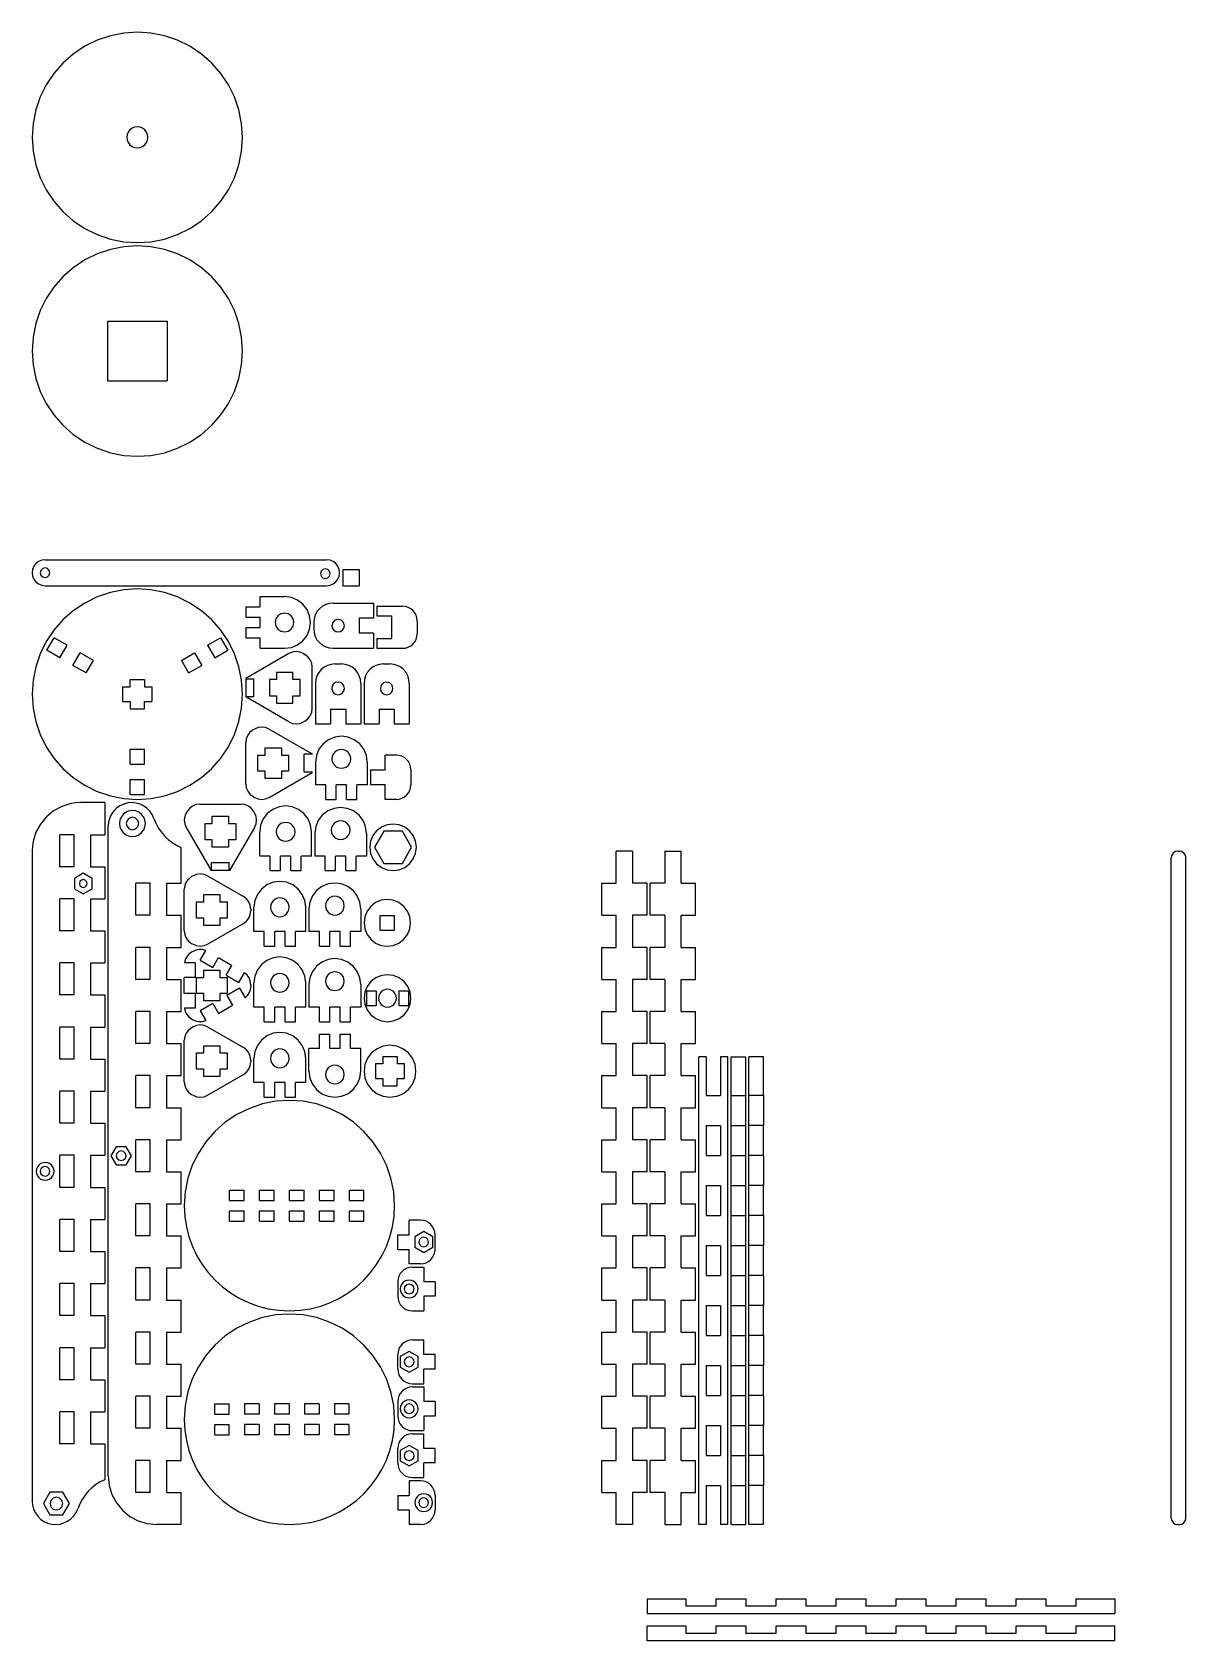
# Model space of a CAD drawing. Extents: x -1 to 939, y 295 to 795.
# Drawn here: x 582.7 to 939.2, y 298.2 to 795.1 of the extents above.
import ezdxf

# ---------------------------------------------------------------- set-up
doc = ezdxf.new("R2010")
doc.units = 0

msp = doc.modelspace()

# ---------------------------------------------------------------- linework, layer by layer
at = {"layer": 'VISIBLE'}
for p, q in [((615.208, 795.131), (611.008778, 794.858864)), ((619.407222, 794.858864), (615.208, 795.131)), ((598.958, 790.776826), (595.372719, 788.37684)), ((602.829089, 792.681777), (598.958, 790.776826)), ((606.864244, 794.042456), (602.829089, 792.681777)), ((611.008778, 794.858864), (606.864244, 794.042456)), ((623.551756, 794.042456), (619.407222, 794.858864)), ((627.586911, 792.681777), (623.551756, 794.042456)), ((631.458, 790.776826), (627.586911, 792.681777)), ((635.043281, 788.37684), (631.458, 790.776826)), ((592.176759, 785.562633), (589.397462, 782.381565)), ((595.372719, 788.37684), (592.176759, 785.562633)), ((638.239241, 785.562633), (635.043281, 788.37684)), ((641.018538, 782.381565), (638.239241, 785.562633)), ((589.397462, 782.381565), (587.062174, 778.881)), ((643.353826, 778.881), (641.018538, 782.381565)), ((587.062174, 778.881), (585.19824, 775.108299)), ((645.21776, 775.108299), (643.353826, 778.881)), ((583.833003, 771.110824), (582.993808, 766.935937)), ((585.19824, 775.108299), (583.833003, 771.110824)), ((646.582997, 771.110824), (645.21776, 775.108299)), ((647.422192, 766.935937), (646.582997, 771.110824)), ((582.993808, 766.935937), (582.708, 762.631)), ((613.583, 765.445583), (612.904876, 764.924163)), ((614.373624, 765.772146), (613.583, 765.445583)), ((615.208, 765.881), (614.373624, 765.772146)), ((616.042376, 765.772146), (615.208, 765.881)), ((616.833, 765.445583), (616.042376, 765.772146)), ((617.511124, 764.924163), (616.833, 765.445583)), ((647.708, 762.631), (647.422192, 766.935937)), ((582.708, 762.631), (582.993808, 758.326063)), ((612.0705, 763.478982), (611.958, 762.631)), ((611.958, 762.631), (612.0705, 761.783018)), ((612.393417, 764.256), (612.0705, 763.478982)), ((612.0705, 761.783018), (612.393417, 761.006)), ((612.904876, 764.924163), (612.393417, 764.256)), ((612.393417, 761.006), (612.904876, 760.337837)), ((612.904876, 760.337837), (613.583, 759.816417)), ((616.833, 759.816417), (617.511124, 760.337837)), ((618.022583, 764.256), (617.511124, 764.924163)), ((617.511124, 760.337837), (618.022583, 761.006)), ((618.3455, 763.478982), (618.022583, 764.256)), ((618.022583, 761.006), (618.3455, 761.783018)), ((618.458, 762.631), (618.3455, 763.478982)), ((618.3455, 761.783018), (618.458, 762.631)), ((618.458, 762.631), (618.458, 762.631)), ((647.422192, 758.326063), (647.708, 762.631)), ((647.708, 762.631), (647.708, 762.631)), ((582.993808, 758.326063), (583.833003, 754.151176)), ((613.583, 759.816417), (614.373624, 759.489854)), ((614.373624, 759.489854), (615.208, 759.381)), ((615.208, 759.381), (616.042376, 759.489854)), ((616.042376, 759.489854), (616.833, 759.816417)), ((646.582997, 754.151176), (647.422192, 758.326063)), ((583.833003, 754.151176), (585.19824, 750.153701)), ((645.21776, 750.153701), (646.582997, 754.151176)), ((585.19824, 750.153701), (587.062174, 746.381)), ((587.062174, 746.381), (589.397462, 742.880435)), ((641.018538, 742.880435), (643.353826, 746.381)), ((643.353826, 746.381), (645.21776, 750.153701)), ((589.397462, 742.880435), (592.176759, 739.699367)), ((638.239241, 739.699367), (641.018538, 742.880435)), ((592.176759, 739.699367), (595.372719, 736.88516)), ((595.372719, 736.88516), (598.958, 734.485174)), ((631.458, 734.485174), (635.043281, 736.88516)), ((635.043281, 736.88516), (638.239241, 739.699367)), ((598.958, 734.485174), (602.829089, 732.580223)), ((602.829089, 732.580223), (606.864244, 731.219544)), ((606.864244, 731.219544), (611.008778, 730.403136)), ((619.407222, 730.403136), (623.551756, 731.219544)), ((623.551756, 731.219544), (627.586911, 732.580223)), ((627.586911, 732.580223), (631.458, 734.485174)), ((602.829089, 726.681777), (598.958, 724.776826)), ((606.864244, 728.042456), (602.829089, 726.681777)), ((611.008778, 728.858864), (606.864244, 728.042456)), ((611.008778, 730.403136), (615.208, 730.131)), ((615.208, 729.131), (611.008778, 728.858864)), ((615.208, 730.131), (619.407222, 730.403136)), ((619.407222, 728.858864), (615.208, 729.131)), ((623.551756, 728.042456), (619.407222, 728.858864)), ((627.586911, 726.681777), (623.551756, 728.042456)), ((631.458, 724.776826), (627.586911, 726.681777)), ((595.372719, 722.37684), (592.176759, 719.562633)), ((598.958, 724.776826), (595.372719, 722.37684)), ((635.043281, 722.37684), (631.458, 724.776826)), ((638.239241, 719.562633), (635.043281, 722.37684)), ((589.397462, 716.381565), (587.062174, 712.881)), ((592.176759, 719.562633), (589.397462, 716.381565)), ((641.018538, 716.381565), (638.239241, 719.562633)), ((643.353826, 712.881), (641.018538, 716.381565)), ((587.062174, 712.881), (585.19824, 709.108299)), ((645.21776, 709.108299), (643.353826, 712.881)), ((585.19824, 709.108299), (583.833003, 705.110824)), ((605.959, 705.881), (624.458, 705.881)), ((605.959, 705.881), (605.959, 687.382)), ((624.458, 705.881), (624.458, 687.382)), ((646.582997, 705.110824), (645.21776, 709.108299)), ((582.993808, 700.935937), (582.708, 696.631)), ((583.833003, 705.110824), (582.993808, 700.935937)), ((647.422192, 700.935937), (646.582997, 705.110824)), ((647.708, 696.631), (647.422192, 700.935937)), ((582.708, 696.631), (582.993808, 692.326063)), ((647.422192, 692.326063), (647.708, 696.631)), ((647.708, 696.631), (647.708, 696.631)), ((582.993808, 692.326063), (583.833003, 688.151176)), ((646.582997, 688.151176), (647.422192, 692.326063)), ((583.833003, 688.151176), (585.19824, 684.153701)), ((605.959, 687.382), (624.458, 687.382)), ((645.21776, 684.153701), (646.582997, 688.151176)), ((585.19824, 684.153701), (587.062174, 680.381)), ((643.353826, 680.381), (645.21776, 684.153701)), ((587.062174, 680.381), (589.397462, 676.880435)), ((589.397462, 676.880435), (592.176759, 673.699367)), ((638.239241, 673.699367), (641.018538, 676.880435)), ((641.018538, 676.880435), (643.353826, 680.381)), ((592.176759, 673.699367), (595.372719, 670.88516)), ((595.372719, 670.88516), (598.958, 668.485174)), ((631.458, 668.485174), (635.043281, 670.88516)), ((635.043281, 670.88516), (638.239241, 673.699367)), ((598.958, 668.485174), (602.829089, 666.580223)), ((602.829089, 666.580223), (606.864244, 665.219544)), ((623.551756, 665.219544), (627.586911, 666.580223)), ((627.586911, 666.580223), (631.458, 668.485174)), ((606.864244, 665.219544), (611.008778, 664.403136)), ((611.008778, 664.403136), (615.208, 664.131)), ((615.208, 664.131), (619.407222, 664.403136)), ((619.407222, 664.403136), (623.551756, 665.219544)), ((584.708005, 631.595094), (583.885652, 630.965607)), ((585.664332, 631.992533), (584.708005, 631.595094)), ((586.708, 632.131), (585.664332, 631.992533)), ((586.708, 632.131), (673.708, 632.131)), ((674.751668, 631.992528), (673.708, 632.13099)), ((675.707995, 631.595093), (674.751668, 631.992528)), ((676.530348, 630.965607), (675.707995, 631.595093)), ((582.841984, 629.157921), (582.70801, 628.131)), ((582.70801, 628.131), (582.841984, 627.104079)), ((583.243907, 630.130995), (582.841984, 629.157921)), ((582.841984, 627.104079), (583.243907, 626.131005)), ((583.885652, 630.965607), (583.243907, 630.130995)), ((585.408962, 628.881), (585.208, 628.131)), ((585.208, 628.131), (585.408962, 627.381)), ((585.958, 629.430038), (585.408962, 628.881)), ((585.408962, 627.381), (585.958, 626.831962)), ((586.708, 629.631), (585.958, 629.430038)), ((585.958, 626.831962), (586.708, 626.631)), ((587.458, 629.430038), (586.708, 629.631)), ((586.708, 626.631), (587.458, 626.831962)), ((588.007038, 628.881), (587.458, 629.430038)), ((587.458, 626.831962), (588.007038, 627.381)), ((588.208, 628.131), (588.007038, 628.881)), ((588.007038, 627.381), (588.208, 628.131)), ((588.208, 628.131), (588.208, 628.131)), ((672.003962, 628.631), (671.803, 627.881)), ((671.803, 627.881), (672.003962, 627.131)), ((672.553, 629.180038), (672.003962, 628.631)), ((672.003962, 627.131), (672.553, 626.581962)), ((673.303, 629.381), (672.553, 629.180038)), ((672.553, 626.581962), (673.303, 626.381)), ((674.053, 629.180038), (673.303, 629.381)), ((673.303, 626.381), (674.053, 626.581962)), ((674.602038, 628.631), (674.053, 629.180038)), ((674.053, 626.581962), (674.602038, 627.131)), ((674.803, 627.881), (674.602038, 628.631)), ((674.602038, 627.131), (674.803, 627.881)), ((674.803, 627.881), (674.803, 627.881)), ((677.172093, 630.130995), (676.530348, 630.965607)), ((677.574016, 629.157921), (677.172093, 630.130995)), ((677.172093, 626.131005), (677.574016, 627.104079)), ((677.70799, 628.131), (677.574016, 629.157921)), ((677.574016, 627.104079), (677.70799, 628.131)), ((678.708, 629.131), (678.708, 624.13)), ((678.708, 629.131), (683.709, 629.131)), ((683.709, 629.131), (683.709, 624.13)), ((583.243907, 626.131005), (583.885652, 625.296393)), ((583.885652, 625.296393), (584.708005, 624.666907)), ((584.708005, 624.666907), (585.664332, 624.269472)), ((585.664332, 624.269472), (586.708, 624.13101)), ((586.708, 624.13), (673.708, 624.13)), ((606.864244, 622.042456), (602.829089, 620.681777)), ((611.008778, 622.858864), (606.864244, 622.042456)), ((615.208, 623.131), (611.008778, 622.858864)), ((619.407222, 622.858864), (615.208, 623.131)), ((623.551756, 622.042456), (619.407222, 622.858864)), ((627.586911, 620.681777), (623.551756, 622.042456)), ((673.708, 624.131), (674.751668, 624.269467)), ((674.751668, 624.269467), (675.707995, 624.666906)), ((675.707995, 624.666906), (676.530348, 625.296393)), ((676.530348, 625.296393), (677.172093, 626.131005)), ((678.708, 624.13), (683.709, 624.13)), ((595.372719, 616.37684), (592.176759, 613.562633)), ((598.958, 618.776826), (595.372719, 616.37684)), ((602.829089, 620.681777), (598.958, 618.776826)), ((631.458, 618.776826), (627.586911, 620.681777)), ((635.043281, 616.37684), (631.458, 618.776826)), ((638.239241, 613.562633), (635.043281, 616.37684)), ((648.707, 617.593), (648.707, 614.391)), ((648.707, 617.593), (653.208, 617.593)), ((653.208, 617.593), (653.208, 620.791)), ((653.208, 620.791), (660.709, 620.791)), ((662.795339, 620.515067), (660.708, 620.79199)), ((664.707995, 619.720195), (662.795339, 620.515067)), ((666.352703, 618.461222), (664.707995, 619.720195)), ((667.636195, 616.791995), (666.352703, 618.461222)), ((668.440041, 614.845845), (667.636195, 616.791995)), ((671.465356, 617.034644), (670.716067, 616.120805)), ((672.379195, 617.783933), (671.465356, 617.034644)), ((673.411898, 618.33528), (672.379195, 617.783933)), ((674.531991, 618.675648), (673.411898, 618.33528)), ((675.708, 618.792), (674.531991, 618.675648)), ((675.708, 618.791), (688.207, 618.791)), ((688.207, 618.791), (688.207, 614.124)), ((689.207, 617.791), (697.208, 617.791)), ((689.207, 617.791), (689.207, 614.791)), ((698.090007, 617.704736), (697.208, 617.792)), ((698.930077, 617.449461), (698.090007, 617.704736)), ((699.704605, 617.03595), (698.930077, 617.449461)), ((700.389983, 616.473983), (699.704605, 617.03595)), ((700.95195, 615.788605), (700.389983, 616.473983)), ((592.176759, 613.562633), (589.397462, 610.381565)), ((641.018538, 610.381565), (638.239241, 613.562633)), ((648.707, 614.391), (653.208, 614.391)), ((653.208, 611.192), (653.208, 614.391)), ((658.035897, 613.920811), (657.808, 612.792)), ((657.808, 612.792), (658.035897, 611.663189)), ((658.657391, 614.842609), (658.035897, 613.920811)), ((658.035897, 611.663189), (658.657391, 610.741391)), ((659.579189, 615.464103), (658.657391, 614.842609)), ((660.708, 615.692), (659.579189, 615.464103)), ((661.836811, 615.464103), (660.708, 615.692)), ((662.758609, 614.842609), (661.836811, 615.464103)), ((663.380103, 613.920811), (662.758609, 614.842609)), ((662.758609, 610.741391), (663.380103, 611.663189)), ((663.608, 612.792), (663.380103, 613.920811)), ((663.380103, 611.663189), (663.608, 612.792)), ((663.608, 612.792), (663.608, 612.792)), ((668.70799, 612.792), (668.440041, 614.845845)), ((668.440041, 610.738155), (668.70799, 612.792)), ((669.707, 612.79), (669.707, 610.793)), ((669.824352, 613.968009), (669.708, 612.792)), ((670.16472, 615.088102), (669.824352, 613.968009)), ((670.716067, 616.120805), (670.16472, 615.088102)), ((675.56925, 612.767), (675.308, 611.792)), ((675.308, 611.792), (675.461241, 611.032972)), ((676.283, 613.48075), (675.56925, 612.767)), ((677.258, 613.742), (676.283, 613.48075)), ((678.233, 613.48075), (677.258, 613.742)), ((678.94675, 612.767), (678.233, 613.48075)), ((679.208, 611.792), (678.94675, 612.767)), ((679.054759, 611.032972), (679.208, 611.792)), ((679.208, 611.792), (679.208, 611.792)), ((688.207, 614.124), (683.709, 614.124)), ((683.709, 614.124), (683.709, 609.459)), ((689.207, 614.791), (693.708, 614.791)), ((693.708, 614.791), (693.708, 607.792)), ((701.365461, 615.014077), (700.95195, 615.788605)), ((701.620736, 614.174007), (701.365461, 615.014077)), ((701.708, 613.292), (701.620736, 614.174007)), ((701.709, 613.29), (701.709, 609.293)), ((587.062174, 606.881), (585.19824, 603.108299)), ((589.397462, 610.381565), (587.062174, 606.881)), ((587.237, 604.184), (589.486, 608.081)), ((593.528, 605.747), (589.486, 608.081)), ((636.888, 605.747), (640.931, 608.081)), ((640.931, 608.081), (643.18, 604.184)), ((643.353826, 606.881), (641.018538, 610.381565)), ((645.21776, 603.108299), (643.353826, 606.881)), ((648.707, 611.192), (648.707, 607.991)), ((648.707, 611.192), (653.208, 611.192)), ((648.707, 607.991), (653.208, 607.991)), ((653.208, 604.792), (653.208, 607.991)), ((658.657391, 610.741391), (659.579189, 610.119897)), ((659.579189, 610.119897), (660.708, 609.892)), ((660.708, 609.892), (661.836811, 610.119897)), ((661.836811, 610.119897), (662.758609, 610.741391)), ((664.707995, 605.863804), (666.352703, 607.122778)), ((666.352703, 607.122778), (667.636195, 608.792005)), ((667.636195, 608.792005), (668.440041, 610.738155)), ((669.708, 610.792), (669.824352, 609.615991)), ((669.824352, 609.615991), (670.16472, 608.495898)), ((670.16472, 608.495898), (670.716067, 607.463195)), ((670.716067, 607.463195), (671.465356, 606.549356)), ((671.465356, 606.549356), (672.379195, 605.800067)), ((675.461241, 611.032972), (675.879142, 610.413142)), ((675.879142, 610.413142), (676.498972, 609.995241)), ((676.498972, 609.995241), (677.258, 609.842)), ((677.258, 609.842), (678.017028, 609.995241)), ((678.017028, 609.995241), (678.636858, 610.413142)), ((678.636858, 610.413142), (679.054759, 611.032972)), ((688.207, 609.459), (683.709, 609.459)), ((688.207, 609.459), (688.207, 604.792)), ((689.207, 607.792), (689.207, 604.792)), ((689.207, 607.792), (693.708, 607.792)), ((700.389983, 606.110017), (700.95195, 606.795395)), ((700.95195, 606.795395), (701.365461, 607.569923)), ((701.365461, 607.569923), (701.620736, 608.409993)), ((701.620736, 608.409993), (701.708, 609.292)), ((585.19824, 603.108299), (583.833003, 599.110824)), ((591.277, 601.85), (587.237, 604.184)), ((591.277, 601.85), (593.528, 605.747)), ((595.32, 599.516), (597.569, 603.414)), ((601.611, 601.08), (597.569, 603.414)), ((628.805, 601.08), (632.848, 603.414)), ((632.848, 603.414), (635.097, 599.516)), ((636.888, 605.747), (639.137, 601.85)), ((639.137, 601.85), (643.18, 604.184)), ((646.582997, 599.110824), (645.21776, 603.108299)), ((662.048, 603.189), (648.707, 595.487)), ((653.208, 604.792), (660.709, 604.792)), ((660.708, 604.792), (662.795339, 605.068929)), ((663.141711, 603.641165), (662.047, 603.189)), ((662.795339, 605.068929), (664.707995, 605.863804)), ((664.297, 603.791887), (663.141711, 603.641165)), ((665.452289, 603.641165), (664.297, 603.791887)), ((666.547, 603.189), (665.452289, 603.641165)), ((666.545, 603.189), (667.003, 602.927)), ((667.940921, 602.204056), (667.002, 602.926)), ((668.649087, 601.278936), (667.940921, 602.204056)), ((672.379195, 605.800067), (673.411898, 605.24872)), ((673.411898, 605.24872), (674.531991, 604.908352)), ((674.531991, 604.908352), (675.708, 604.792)), ((675.708, 604.792), (688.207, 604.792)), ((689.207, 604.792), (697.208, 604.792)), ((697.208, 604.792), (698.090007, 604.879264)), ((698.090007, 604.879264), (698.930077, 605.134539)), ((698.930077, 605.134539), (699.704605, 605.54805)), ((699.704605, 605.54805), (700.389983, 606.110017)), ((583.833003, 599.110824), (582.993808, 594.935937)), ((599.36, 597.183), (595.32, 599.516)), ((599.36, 597.183), (601.611, 601.08)), ((628.805, 601.08), (631.054, 597.183)), ((631.054, 597.183), (635.097, 599.516)), ((647.422192, 594.935937), (646.582997, 599.110824)), ((663.251, 597.376), (658.253, 597.376)), ((658.253, 597.376), (658.253, 595.127)), ((663.251, 595.127), (663.251, 597.376)), ((669.096209, 600.203098), (668.649087, 601.278936)), ((669.252, 599.029), (669.096209, 600.203098)), ((669.252, 586.224), (669.252, 599.029)), ((671.260067, 597.290805), (670.70872, 596.258102)), ((672.009356, 598.204644), (671.260067, 597.290805)), ((672.923195, 598.953933), (672.009356, 598.204644)), ((673.955898, 599.50528), (672.923195, 598.953933)), ((675.075991, 599.845648), (673.955898, 599.50528)), ((676.252, 599.962), (675.075991, 599.845648)), ((676.253, 599.961), (678.253, 599.961)), ((679.428009, 599.845648), (678.252, 599.962)), ((680.548102, 599.50528), (679.428009, 599.845648)), ((681.580805, 598.953933), (680.548102, 599.50528)), ((682.494644, 598.204644), (681.580805, 598.953933)), ((683.243933, 597.290805), (682.494644, 598.204644)), ((683.79528, 596.258102), (683.243933, 597.290805)), ((686.260067, 597.290805), (685.70872, 596.258102)), ((687.009356, 598.204644), (686.260067, 597.290805)), ((687.923195, 598.953933), (687.009356, 598.204644)), ((688.955898, 599.50528), (687.923195, 598.953933)), ((690.075991, 599.845648), (688.955898, 599.50528)), ((691.252, 599.962), (690.075991, 599.845648)), ((691.252, 599.961), (693.252, 599.961)), ((694.428009, 599.845648), (693.252, 599.962)), ((695.548102, 599.50528), (694.428009, 599.845648)), ((696.580805, 598.953933), (695.548102, 599.50528)), ((697.494644, 598.204644), (696.580805, 598.953933)), ((698.243933, 597.290805), (697.494644, 598.204644)), ((698.79528, 596.258102), (698.243933, 597.290805)), ((582.993808, 594.935937), (582.708, 590.631)), ((610.708, 592.881), (612.959, 592.881)), ((610.708, 588.383), (610.708, 592.881)), ((612.959, 595.132), (617.457, 595.132)), ((612.959, 592.881), (612.959, 595.132)), ((617.457, 595.132), (617.457, 592.881)), ((617.457, 592.881), (619.709, 592.881)), ((619.709, 592.881), (619.709, 588.383)), ((647.708, 590.631), (647.422192, 594.935937)), ((648.707, 595.487), (648.707, 595.389)), ((648.707, 595.389), (651.208, 595.389)), ((648.707, 595.389), (648.707, 589.888)), ((651.208, 589.888), (651.208, 595.389)), ((658.253, 595.127), (656.002, 595.127)), ((656.002, 595.127), (656.002, 590.126)), ((665.503, 595.127), (663.251, 595.127)), ((665.503, 590.126), (665.503, 595.127)), ((670.368352, 595.138009), (670.252, 593.962)), ((670.252, 593.963), (670.252, 581.461)), ((670.70872, 596.258102), (670.368352, 595.138009)), ((675.455241, 593.171028), (675.302, 592.412)), ((675.302, 592.412), (675.455241, 591.652972)), ((675.873142, 593.790858), (675.455241, 593.171028)), ((675.455241, 591.652972), (675.873142, 591.033142)), ((676.492972, 594.208759), (675.873142, 593.790858)), ((677.252, 594.362), (676.492972, 594.208759)), ((678.011028, 594.208759), (677.252, 594.362)), ((678.630858, 593.790858), (678.011028, 594.208759)), ((679.048759, 593.171028), (678.630858, 593.790858)), ((678.630858, 591.033142), (679.048759, 591.652972)), ((679.202, 592.412), (679.048759, 593.171028)), ((679.048759, 591.652972), (679.202, 592.412)), ((679.202, 592.412), (679.202, 592.412)), ((684.135648, 595.138009), (683.79528, 596.258102)), ((684.252, 593.962), (684.135648, 595.138009)), ((684.251, 593.963), (684.251, 581.461)), ((685.251, 593.963), (685.251, 581.461)), ((685.368352, 595.138009), (685.252, 593.962)), ((685.70872, 596.258102), (685.368352, 595.138009)), ((690.56325, 593.387), (690.302, 592.412)), ((690.302, 592.412), (690.455241, 591.652972)), ((690.455241, 591.652972), (690.873142, 591.033142)), ((691.277, 594.10075), (690.56325, 593.387)), ((692.252, 594.362), (691.277, 594.10075)), ((693.227, 594.10075), (692.252, 594.362)), ((693.94075, 593.387), (693.227, 594.10075)), ((693.630858, 591.033142), (694.048759, 591.652972)), ((694.202, 592.412), (693.94075, 593.387)), ((694.048759, 591.652972), (694.202, 592.412)), ((694.202, 592.412), (694.202, 592.412)), ((699.135648, 595.138009), (698.79528, 596.258102)), ((699.252, 593.962), (699.135648, 595.138009)), ((699.253, 593.963), (699.253, 581.461)), ((582.708, 590.631), (582.993808, 586.326063)), ((610.708, 588.383), (612.959, 588.383)), ((612.959, 588.383), (612.959, 586.131)), ((617.457, 586.131), (617.457, 588.383)), ((617.457, 588.383), (619.709, 588.383)), ((647.422192, 586.326063), (647.708, 590.631)), ((647.708, 590.631), (647.708, 590.631)), ((648.707, 589.888), (648.707, 589.766)), ((648.707, 589.888), (651.208, 589.888)), ((662.048, 582.064), (648.707, 589.766)), ((656.002, 590.126), (658.253, 590.126)), ((658.253, 590.126), (658.253, 587.877)), ((658.253, 587.877), (663.251, 587.877)), ((663.251, 587.877), (663.251, 590.126)), ((663.251, 590.126), (665.503, 590.126)), ((675.873142, 591.033142), (676.492972, 590.615241)), ((676.492972, 590.615241), (677.252, 590.462001)), ((677.252, 590.462001), (678.011028, 590.615241)), ((678.011028, 590.615241), (678.630858, 591.033142)), ((690.873142, 591.033142), (691.492972, 590.615241)), ((691.492972, 590.615241), (692.252, 590.462)), ((692.252, 590.462), (693.011028, 590.615241)), ((693.011028, 590.615241), (693.630858, 591.033142)), ((582.993808, 586.326063), (583.833003, 582.151176)), ((583.833003, 582.151176), (585.19824, 578.153701)), ((612.959, 586.131), (617.457, 586.131)), ((645.21776, 578.153701), (646.582997, 582.151176)), ((646.582997, 582.151176), (647.422192, 586.326063)), ((662.047, 582.064), (663.141711, 581.611835)), ((663.141711, 581.611835), (664.297, 581.461113)), ((664.297, 581.461113), (665.452289, 581.611835)), ((665.452289, 581.611835), (666.547, 582.064)), ((667.003, 582.326), (666.545, 582.064)), ((667.002, 582.328), (667.940921, 583.049944)), ((667.940921, 583.049944), (668.649087, 583.975064)), ((668.649087, 583.975064), (669.096209, 585.050902)), ((669.096209, 585.050902), (669.252, 586.225)), ((670.252, 581.461), (674.919, 581.461)), ((674.919, 585.962), (674.919, 581.461)), ((674.919, 585.962), (679.587, 585.962)), ((679.587, 585.962), (679.587, 581.461)), ((679.587, 581.461), (684.251, 581.461)), ((685.251, 581.461), (689.919, 581.461)), ((689.919, 585.962), (694.586, 585.962)), ((689.919, 585.962), (689.919, 581.461)), ((694.586, 585.962), (694.586, 581.461)), ((694.586, 581.461), (699.253, 581.461)), ((585.19824, 578.153701), (587.062174, 574.381)), ((643.353826, 574.381), (645.21776, 578.153701)), ((648.863596, 576.87238), (648.708, 575.698)), ((649.310663, 577.948503), (648.863596, 576.87238)), ((650.018898, 578.873875), (649.310663, 577.948503)), ((650.958, 579.596), (650.018898, 578.873875)), ((651.414, 579.858), (650.959, 579.596)), ((652.508711, 580.311165), (651.414, 579.859)), ((653.664, 580.461887), (652.508711, 580.311165)), ((654.819289, 580.311165), (653.664, 580.461887)), ((655.914, 579.859), (654.819289, 580.311165)), ((655.914, 579.858), (669.252, 572.158)), ((674.252005, 576.559195), (672.582778, 575.275703)), ((676.198155, 577.363041), (674.252005, 576.559195)), ((678.252, 577.63099), (676.198155, 577.363041)), ((680.305845, 577.363041), (678.252, 577.63099)), ((682.251995, 576.559195), (680.305845, 577.363041)), ((683.921222, 575.275703), (682.251995, 576.559195)), ((587.062174, 574.381), (589.397462, 570.880435)), ((612.959, 573.632), (617.457, 573.632)), ((612.959, 568.965), (612.959, 573.632)), ((617.457, 568.965), (617.457, 573.632)), ((641.018538, 570.880435), (643.353826, 574.381)), ((648.707, 562.895), (648.707, 575.699)), ((652.459, 571.796), (654.708, 571.796)), ((652.459, 566.795), (652.459, 571.796)), ((654.708, 574.048), (659.709, 574.048)), ((654.708, 571.796), (654.708, 574.048)), ((659.709, 574.048), (659.709, 571.796)), ((659.709, 571.796), (661.958, 571.796)), ((661.958, 571.796), (661.958, 566.795)), ((666.752, 566.557), (666.752, 572.058)), ((669.252, 572.058), (666.752, 572.058)), ((669.252, 572.158), (669.252, 572.058)), ((670.528933, 571.718339), (670.25201, 569.631)), ((671.323805, 573.630995), (670.528933, 571.718339)), ((672.582778, 575.275703), (671.323805, 573.630995)), ((675.740526, 572.081), (675.452385, 571.387661)), ((676.196905, 572.677207), (675.740526, 572.081)), ((676.802, 573.142474), (676.196905, 572.677207)), ((677.50748, 573.433868), (676.802, 573.142474)), ((678.252, 573.531), (677.50748, 573.433868)), ((678.99652, 573.433868), (678.252, 573.531)), ((679.702, 573.142474), (678.99652, 573.433868)), ((680.307095, 572.677207), (679.702, 573.142474)), ((680.763474, 572.081), (680.307095, 572.677207)), ((681.051615, 571.387661), (680.763474, 572.081)), ((685.180196, 573.630995), (683.921222, 575.275703)), ((685.975071, 571.718339), (685.180196, 573.630995)), ((686.252, 569.631), (685.975071, 571.718339)), ((691.752, 567.25), (691.752, 571.809)), ((695.253, 571.809), (691.752, 571.809)), ((696.134007, 571.722736), (695.252, 571.81)), ((696.974077, 571.467461), (696.134007, 571.722736)), ((589.397462, 570.880435), (592.176759, 567.699367)), ((592.176759, 567.699367), (595.372719, 564.88516)), ((612.959, 568.965), (617.457, 568.965)), ((635.043281, 564.88516), (638.239241, 567.699367)), ((638.239241, 567.699367), (641.018538, 570.880435)), ((654.708, 566.795), (652.459, 566.795)), ((654.708, 564.546), (654.708, 566.795)), ((659.709, 566.795), (659.709, 564.546)), ((661.958, 566.795), (659.709, 566.795)), ((669.252, 566.557), (666.752, 566.557)), ((669.252, 566.557), (669.252, 566.435)), ((670.252, 569.632), (670.252, 562.631)), ((675.452385, 571.387661), (675.352, 570.631)), ((675.352, 570.631), (675.452385, 569.874339)), ((675.452385, 569.874339), (675.740526, 569.181)), ((675.740526, 569.181), (676.196905, 568.584793)), ((676.196905, 568.584793), (676.802, 568.119526)), ((676.802, 568.119526), (677.50748, 567.828132)), ((677.50748, 567.828132), (678.252, 567.731)), ((678.252, 567.731), (678.99652, 567.828132)), ((678.99652, 567.828132), (679.702, 568.119526)), ((679.702, 568.119526), (680.307095, 568.584793)), ((680.307095, 568.584793), (680.763474, 569.181)), ((680.763474, 569.181), (681.051615, 569.874339)), ((681.152, 570.631), (681.051615, 571.387661)), ((681.051615, 569.874339), (681.152, 570.631)), ((681.152, 570.631), (681.152, 570.631)), ((686.252, 569.632), (686.252, 562.631)), ((687.252, 567.25), (687.252, 562.692)), ((687.252, 567.25), (691.752, 567.25)), ((697.748605, 571.05395), (696.974077, 571.467461)), ((698.433983, 570.491983), (697.748605, 571.05395)), ((698.99595, 569.806605), (698.433983, 570.491983)), ((699.409461, 569.032077), (698.99595, 569.806605)), ((699.664736, 568.192007), (699.409461, 569.032077)), ((699.752, 567.31), (699.664736, 568.192007)), ((699.753, 567.311), (699.753, 562.631)), ((595.372719, 564.88516), (598.958, 562.485174)), ((598.958, 562.485174), (602.829089, 560.580223)), ((612.959, 564.298), (617.457, 564.298)), ((612.959, 559.631), (612.959, 564.298)), ((617.457, 559.631), (617.457, 564.298)), ((627.586911, 560.580223), (631.458, 562.485174)), ((631.458, 562.485174), (635.043281, 564.88516)), ((648.708, 562.895), (648.863791, 561.720902)), ((648.863791, 561.720902), (649.310913, 560.645064)), ((659.709, 564.546), (654.708, 564.546)), ((655.914, 558.734), (669.252, 566.435)), ((673.451, 562.631), (670.252, 562.631)), ((673.451, 558.132), (673.451, 562.631)), ((679.851, 562.631), (676.653, 562.631)), ((676.653, 558.132), (676.653, 562.631)), ((679.851, 558.132), (679.851, 562.631)), ((686.252, 562.631), (683.053, 562.631)), ((683.053, 558.132), (683.053, 562.631)), ((687.252, 562.692), (691.752, 562.692)), ((691.752, 558.132), (691.752, 562.692)), ((699.409461, 560.908923), (699.664736, 561.748993)), ((699.664736, 561.748993), (699.752, 562.631)), ((594.685112, 556.82628), (591.869565, 555.952327)), ((596.174408, 557.053564), (594.685112, 556.82628)), ((597.708, 557.131), (596.174408, 557.053564)), ((605.207, 557.131), (597.709, 557.131)), ((602.829089, 560.580223), (606.864244, 559.219544)), ((605.207, 557.131), (605.207, 547.227)), ((606.864244, 559.219544), (611.008778, 558.403136)), ((610.997642, 556.701294), (609.841354, 556.16536)), ((612.260509, 557.031173), (610.997642, 556.701294)), ((611.008778, 558.403136), (615.208, 558.131)), ((613.561946, 557.130739), (612.260509, 557.031173)), ((612.959, 559.631), (617.457, 559.631)), ((614.829754, 557.000768), (613.561946, 557.130739)), ((616.038603, 556.656321), (614.829754, 557.000768)), ((615.208, 558.131), (619.407222, 558.403136)), ((617.163167, 556.112455), (616.038603, 556.656321)), ((619.407222, 558.403136), (623.551756, 559.219544)), ((623.551756, 559.219544), (627.586911, 560.580223)), ((634.471, 556.666), (633.296902, 556.510209)), ((634.47, 556.666), (647.276, 556.666)), ((648.449098, 556.510209), (647.275, 556.666)), ((649.310913, 560.645064), (650.019079, 559.719944)), ((650.019079, 559.719944), (650.958, 558.998)), ((650.959, 558.997), (651.414, 558.734)), ((651.414, 558.734), (652.508711, 558.281835)), ((652.508711, 558.281835), (653.664, 558.131113)), ((653.664, 558.131113), (654.819289, 558.281835)), ((654.819289, 558.281835), (655.914, 558.734)), ((673.451, 558.132), (676.653, 558.132)), ((679.851, 558.132), (683.053, 558.132)), ((695.253, 558.132), (691.752, 558.132)), ((695.252, 558.131), (696.134007, 558.218264)), ((696.134007, 558.218264), (696.974077, 558.473539)), ((696.974077, 558.473539), (697.748605, 558.88705)), ((697.748605, 558.88705), (698.433983, 559.449017)), ((698.433983, 559.449017), (698.99595, 560.134395)), ((698.99595, 560.134395), (699.409461, 560.908923)), ((587.101752, 552.737955), (585.27011, 550.518155)), ((589.321675, 554.569449), (587.101752, 552.737955)), ((591.869565, 555.952327), (589.321675, 554.569449)), ((606.662781, 552.410857), (606.324982, 551.181988)), ((607.202358, 553.546118), (606.662781, 552.410857)), ((607.924672, 554.565283), (607.202358, 553.546118)), ((608.810684, 555.44586), (607.924672, 554.565283)), ((609.841354, 556.16536), (608.810684, 555.44586)), ((609.846472, 551.725668), (609.70801, 550.682)), ((610.243907, 552.681995), (609.846472, 551.725668)), ((610.873393, 553.504348), (610.243907, 552.681995)), ((611.708005, 554.146093), (610.873393, 553.504348)), ((612.681079, 554.548016), (611.708005, 554.146093)), ((612.01925, 551.657), (611.758, 550.682)), ((612.733, 552.37075), (612.01925, 551.657)), ((613.708, 554.68199), (612.681079, 554.548016)), ((613.708, 552.632), (612.733, 552.37075)), ((614.734921, 554.548016), (613.708, 554.68199)), ((614.683, 552.37075), (613.708, 552.632)), ((615.39675, 551.657), (614.683, 552.37075)), ((615.707995, 554.146093), (614.734921, 554.548016)), ((615.658, 550.682), (615.39675, 551.657)), ((616.542607, 553.504348), (615.707995, 554.146093)), ((617.172094, 552.681995), (616.542607, 553.504348)), ((618.178116, 555.384231), (617.163167, 556.112455)), ((617.569533, 551.725668), (617.172094, 552.681995)), ((617.708, 550.682), (617.569533, 551.725668)), ((619.058124, 554.486708), (618.178116, 555.384231)), ((619.777861, 553.434944), (619.058124, 554.486708)), ((620.312, 552.244), (619.777861, 553.434944)), ((620.312, 552.244), (620.911089, 550.765724)), ((629.858835, 552.865289), (629.708113, 551.71)), ((629.708113, 551.71), (629.858835, 550.554711)), ((630.311, 553.96), (629.858835, 552.865289)), ((630.575, 554.416), (630.311, 553.96)), ((631.295944, 555.354921), (630.574, 554.416)), ((632.221064, 556.063087), (631.295944, 555.354921)), ((633.296902, 556.510209), (632.221064, 556.063087)), ((638.373, 550.666), (638.373, 552.916)), ((638.373, 552.916), (643.373, 552.916)), ((643.373, 552.916), (643.373, 550.666)), ((649.524936, 556.063087), (648.449098, 556.510209)), ((650.450056, 555.354921), (649.524936, 556.063087)), ((651.172, 554.416), (650.450056, 555.354921)), ((651.435, 553.96), (651.173, 554.416)), ((651.887165, 552.865289), (651.435, 553.96)), ((652.037887, 551.71), (651.887165, 552.865289)), ((651.887165, 550.554711), (652.037887, 551.71)), ((654.109805, 552.121995), (653.314933, 550.209339)), ((655.368778, 553.766703), (654.109805, 552.121995)), ((657.038005, 555.050195), (655.368778, 553.766703)), ((658.984155, 555.854041), (657.038005, 555.050195)), ((661.038, 556.12199), (658.984155, 555.854041)), ((663.091845, 555.854041), (661.038, 556.12199)), ((665.037995, 555.050195), (663.091845, 555.854041)), ((666.707222, 553.766703), (665.037995, 555.050195)), ((667.966196, 552.121995), (666.707222, 553.766703)), ((668.761071, 550.209339), (667.966196, 552.121995)), ((671.109805, 551.621995), (670.314933, 549.709339)), ((672.368778, 553.266703), (671.109805, 551.621995)), ((674.038005, 554.550195), (672.368778, 553.266703)), ((675.984155, 555.354041), (674.038005, 554.550195)), ((678.038, 555.62199), (675.984155, 555.354041)), ((680.091845, 555.354041), (678.038, 555.62199)), ((682.037995, 554.550195), (680.091845, 555.354041)), ((683.707222, 553.266703), (682.037995, 554.550195)), ((684.966196, 551.621995), (683.707222, 553.266703)), ((685.761071, 549.709339), (684.966196, 551.621995)), ((583.887062, 547.970356), (583.012921, 545.154868)), ((585.27011, 550.518155), (583.887062, 547.970356)), ((595.709, 547.227), (591.208, 547.227)), ((591.208, 537.322), (591.208, 547.227)), ((595.709, 537.322), (595.709, 547.227)), ((600.709, 547.227), (600.709, 537.322)), ((600.709, 547.227), (605.207, 547.227)), ((606.207, 349.132), (606.207, 549.882)), ((606.324982, 551.181988), (606.208, 549.882)), ((609.70801, 550.682), (609.846474, 549.638332)), ((609.846474, 549.638332), (610.243911, 548.682005)), ((610.243911, 548.682005), (610.873398, 547.859652)), ((610.873398, 547.859652), (611.70801, 547.217907)), ((611.70801, 547.217907), (612.681084, 546.815984)), ((611.758, 550.682), (612.01925, 549.707)), ((612.01925, 549.707), (612.733, 548.99325)), ((612.681084, 546.815984), (613.708005, 546.68201)), ((612.733, 548.99325), (613.708, 548.732)), ((613.708, 548.732), (614.683, 548.99325)), ((613.708005, 546.68201), (614.734926, 546.815984)), ((614.683, 548.99325), (615.39675, 549.707)), ((614.734926, 546.815984), (615.708, 547.217907)), ((615.39675, 549.707), (615.658, 550.682)), ((615.658, 550.682), (615.658, 550.682)), ((615.708, 547.217907), (616.542612, 547.859652)), ((616.542612, 547.859652), (617.172098, 548.682005)), ((617.172098, 548.682005), (617.569533, 549.638332)), ((617.569533, 549.638332), (617.707995, 550.682)), ((617.707995, 550.682), (617.708, 550.682)), ((620.911089, 550.765724), (621.656875, 549.370897)), ((621.656875, 549.370897), (622.540355, 548.06912)), ((622.540355, 548.06912), (623.552524, 546.869992)), ((623.552524, 546.869992), (624.684378, 545.783116)), ((629.858835, 550.554711), (630.311, 549.46)), ((630.311, 549.46), (638.013, 536.122)), ((636.124, 545.666), (636.124, 550.666)), ((636.124, 550.666), (638.373, 550.666)), ((643.373, 550.666), (645.622, 550.666)), ((651.435, 549.46), (643.733, 536.122)), ((645.622, 550.666), (645.622, 545.666)), ((651.435, 549.46), (651.887165, 550.554711)), ((653.038, 540.622), (653.038, 548.122)), ((653.314933, 550.209339), (653.03801, 548.122)), ((658.238385, 548.878661), (658.138, 548.122)), ((658.138, 548.122), (658.238385, 547.365339)), ((658.526526, 549.572), (658.238385, 548.878661)), ((658.238385, 547.365339), (658.526526, 546.672)), ((658.982905, 550.168207), (658.526526, 549.572)), ((658.526526, 546.672), (658.982905, 546.075793)), ((659.588, 550.633474), (658.982905, 550.168207)), ((660.29348, 550.924868), (659.588, 550.633474)), ((661.038, 551.022), (660.29348, 550.924868)), ((661.78252, 550.924868), (661.038, 551.022)), ((662.488, 550.633474), (661.78252, 550.924868)), ((663.093095, 550.168207), (662.488, 550.633474)), ((663.549474, 549.572), (663.093095, 550.168207)), ((663.093095, 546.075793), (663.549474, 546.672)), ((663.837615, 548.878661), (663.549474, 549.572)), ((663.549474, 546.672), (663.837615, 547.365339)), ((663.938, 548.122), (663.837615, 548.878661)), ((663.837615, 547.365339), (663.938, 548.122)), ((663.938, 548.122), (663.938, 548.122)), ((669.038, 548.122), (668.761071, 550.209339)), ((669.038, 540.622), (669.038, 548.122)), ((670.038, 547.622), (670.038, 540.622)), ((670.314933, 549.709339), (670.03801, 547.622)), ((675.238385, 549.378661), (675.138, 548.622)), ((675.138, 548.622), (675.238385, 547.865339)), ((675.526526, 550.072), (675.238385, 549.378661)), ((675.238385, 547.865339), (675.526526, 547.172)), ((675.982905, 550.668207), (675.526526, 550.072)), ((675.526526, 547.172), (675.982905, 546.575793)), ((676.588, 551.133474), (675.982905, 550.668207)), ((677.29348, 551.424868), (676.588, 551.133474)), ((678.038, 551.522), (677.29348, 551.424868)), ((678.78252, 551.424868), (678.038, 551.522)), ((679.488, 551.133474), (678.78252, 551.424868)), ((680.093095, 550.668207), (679.488, 551.133474)), ((680.549474, 550.072), (680.093095, 550.668207)), ((680.093095, 546.575793), (680.549474, 547.172)), ((680.837615, 549.378661), (680.549474, 550.072)), ((680.549474, 547.172), (680.837615, 547.865339)), ((680.938, 548.622), (680.837615, 549.378661)), ((680.837615, 547.865339), (680.938, 548.622)), ((680.938, 548.622), (680.938, 548.622)), ((686.038, 547.622), (685.761071, 549.709339)), ((686.037, 547.622), (686.037, 540.622)), ((688.002626, 546.921995), (687.287241, 545.200604)), ((689.135701, 548.402232), (688.002626, 546.921995)), ((691.379, 548.272), (688.522, 543.322)), ((690.638005, 549.557374), (689.135701, 548.402232)), ((692.38954, 550.280836), (690.638005, 549.557374)), ((697.097, 548.272), (691.379, 548.272)), ((694.238, 550.52199), (692.38954, 550.280836)), ((696.08646, 550.280836), (694.238, 550.52199)), ((697.837995, 549.557374), (696.08646, 550.280836)), ((699.954, 543.322), (697.097, 548.272)), ((699.340299, 548.402232), (697.837995, 549.557374)), ((700.473375, 546.921995), (699.340299, 548.402232)), ((701.188763, 545.200604), (700.473375, 546.921995)), ((582.707, 542.131), (582.707, 341.382)), ((582.785539, 543.665587), (582.708, 542.132)), ((583.012921, 545.154868), (582.785539, 543.665587)), ((624.684378, 545.783116), (625.926911, 544.818091)), ((625.926911, 544.818091), (627.27112, 543.984519)), ((627.27112, 543.984519), (628.708, 543.292)), ((628.707, 532.227), (628.707, 543.292)), ((638.373, 545.666), (636.124, 545.666)), ((638.373, 543.416), (638.373, 545.666)), ((643.373, 543.416), (638.373, 543.416)), ((645.622, 545.666), (643.373, 545.666)), ((643.373, 545.666), (643.373, 543.416)), ((658.982905, 546.075793), (659.588, 545.610526)), ((659.588, 545.610526), (660.29348, 545.319132)), ((660.29348, 545.319132), (661.038, 545.222)), ((661.038, 545.222), (661.78252, 545.319132)), ((661.78252, 545.319132), (662.488, 545.610526)), ((662.488, 545.610526), (663.093095, 546.075793)), ((675.982905, 546.575793), (676.588, 546.110526)), ((676.588, 546.110526), (677.29348, 545.819132)), ((677.29348, 545.819132), (678.038, 545.722)), ((678.038, 545.722), (678.78252, 545.819132)), ((678.78252, 545.819132), (679.488, 546.110526)), ((679.488, 546.110526), (680.093095, 546.575793)), ((687.287241, 545.200604), (687.03801, 543.322)), ((687.03801, 543.322), (687.287244, 541.443396)), ((688.522, 543.322), (691.379, 538.372)), ((697.097, 538.372), (699.954, 543.322)), ((701.438, 543.322), (701.188763, 545.200604)), ((701.188764, 541.443396), (701.437995, 543.322)), ((701.437995, 543.322), (701.438, 543.322)), ((763.208, 532.227), (763.208, 542.131)), ((768.209, 542.131), (763.208, 542.131)), ((768.209, 542.131), (768.209, 532.227)), ((778.207, 542.131), (778.207, 532.227)), ((778.207, 542.131), (783.208, 542.131)), ((783.208, 532.227), (783.208, 542.131)), ((935.942633, 541.979759), (935.293786, 541.546214)), ((936.708, 542.132), (935.942633, 541.979759)), ((936.708, 542.131), (937.209, 542.131)), ((937.973367, 541.979759), (937.208, 542.132)), ((938.622214, 541.546214), (937.973367, 541.979759)), ((595.709, 537.322), (591.208, 537.322)), ((600.709, 537.322), (605.207, 537.322)), ((605.207, 537.322), (605.207, 527.417)), ((638.135, 538.622), (643.635, 538.622)), ((638.135, 536.122), (638.135, 538.622)), ((643.635, 536.122), (643.635, 538.622)), ((656.237, 540.622), (653.038, 540.622)), ((656.237, 536.122), (656.237, 540.622)), ((659.439, 536.122), (659.439, 540.622)), ((662.638, 540.622), (659.439, 540.622)), ((662.638, 536.122), (662.638, 540.622)), ((669.038, 540.622), (665.839, 540.622)), ((665.839, 536.122), (665.839, 540.622)), ((673.239, 540.622), (670.038, 540.622)), ((673.239, 536.122), (673.239, 540.622)), ((679.637, 540.622), (676.438, 540.622)), ((676.438, 536.122), (676.438, 540.622)), ((679.637, 536.122), (679.637, 540.622)), ((686.037, 540.622), (682.838, 540.622)), ((682.838, 536.122), (682.838, 540.622)), ((687.287244, 541.443396), (688.00263, 539.722005)), ((688.00263, 539.722005), (689.135706, 538.241768)), ((689.135706, 538.241768), (690.63801, 537.086626)), ((690.63801, 537.086626), (692.389545, 536.363164)), ((691.379, 538.372), (697.097, 538.372)), ((696.086465, 536.363164), (697.838, 537.086626)), ((697.838, 537.086626), (699.340304, 538.241768)), ((699.340304, 538.241768), (700.473379, 539.722005)), ((700.473379, 539.722005), (701.188764, 541.443396)), ((934.860241, 540.897367), (934.708, 540.132)), ((934.708, 336.132), (934.708, 540.131)), ((935.293786, 541.546214), (934.860241, 540.897367)), ((939.055759, 540.897367), (938.622214, 541.546214)), ((939.208, 540.132), (939.055759, 540.897367)), ((939.209, 336.132), (939.209, 540.131)), ((598.508, 535.307), (595.759, 533.719)), ((595.759, 533.719), (595.759, 530.544)), ((597.46877, 532.732), (597.308, 532.132)), ((597.308, 532.132), (597.46877, 531.532)), ((597.908, 533.17123), (597.46877, 532.732)), ((598.508, 533.332), (597.908, 533.17123)), ((601.257, 533.719), (598.508, 535.307)), ((599.108, 533.17123), (598.508, 533.332)), ((599.54723, 532.732), (599.108, 533.17123)), ((599.708, 532.132), (599.54723, 532.732)), ((599.54723, 531.532), (599.708, 532.132)), ((599.708, 532.132), (599.708, 532.132)), ((601.257, 530.544), (601.257, 533.719)), ((619.209, 532.227), (614.708, 532.227)), ((614.708, 522.322), (614.708, 532.227)), ((619.209, 522.322), (619.209, 532.227)), ((624.207, 532.227), (628.707, 532.227)), ((624.207, 532.227), (624.207, 522.322)), ((630.310913, 532.608936), (629.863791, 531.533098)), ((631.019079, 533.534056), (630.310913, 532.608936)), ((631.958, 534.256), (631.019079, 533.534056)), ((632.414, 534.519), (631.959, 534.256)), ((633.508711, 534.971165), (632.414, 534.519)), ((634.664, 535.121887), (633.508711, 534.971165)), ((635.819289, 534.971165), (634.664, 535.121887)), ((636.914, 534.519), (635.819289, 534.971165)), ((636.915, 534.519), (648.003, 528.117)), ((638.135, 536.122), (638.013, 536.122)), ((643.635, 536.122), (638.135, 536.122)), ((643.733, 536.122), (643.635, 536.122)), ((655.252005, 531.720195), (653.582778, 530.436703)), ((657.198155, 532.524041), (655.252005, 531.720195)), ((656.237, 536.122), (659.439, 536.122)), ((659.252, 532.79199), (657.198155, 532.524041)), ((661.305845, 532.524041), (659.252, 532.79199)), ((663.251995, 531.720195), (661.305845, 532.524041)), ((662.638, 536.122), (665.839, 536.122)), ((664.921222, 530.436703), (663.251995, 531.720195)), ((674.198155, 532.024041), (672.252005, 531.220195)), ((673.239, 536.122), (676.438, 536.122)), ((676.252, 532.29199), (674.198155, 532.024041)), ((678.305845, 532.024041), (676.252, 532.29199)), ((680.251995, 531.220195), (678.305845, 532.024041)), ((679.637, 536.122), (682.838, 536.122)), ((692.389545, 536.363164), (694.238005, 536.12201)), ((694.238005, 536.12201), (696.086465, 536.363164)), ((758.708, 522.322), (758.708, 532.227)), ((758.708, 532.227), (763.208, 532.227)), ((772.707, 532.227), (768.209, 532.227)), ((772.707, 522.322), (772.707, 532.227)), ((778.207, 532.227), (773.707, 532.227)), ((773.707, 522.322), (773.707, 532.227)), ((783.208, 532.227), (787.709, 532.227)), ((787.709, 522.322), (787.709, 532.227)), ((595.709, 527.417), (591.208, 527.417)), ((591.208, 517.512), (591.208, 527.417)), ((595.709, 517.512), (595.709, 527.417)), ((595.759, 530.544), (598.508, 528.956)), ((597.46877, 531.532), (597.908, 531.09277)), ((597.908, 531.09277), (598.508, 530.932)), ((598.508, 530.932), (599.108, 531.09277)), ((598.508, 528.956), (601.257, 530.544)), ((599.108, 531.09277), (599.54723, 531.532)), ((600.709, 527.417), (605.207, 527.417)), ((600.709, 527.417), (600.709, 517.512)), ((629.863791, 531.533098), (629.708, 530.359)), ((629.708, 517.555), (629.708, 530.359)), ((635.708, 528.707), (640.709, 528.707)), ((635.708, 526.457), (635.708, 528.707)), ((640.709, 528.707), (640.709, 526.457)), ((648.940921, 527.395056), (648.002, 528.117)), ((649.649087, 526.469936), (648.940921, 527.395056)), ((651.528933, 526.879339), (651.25201, 524.792)), ((652.323805, 528.791995), (651.528933, 526.879339)), ((653.582778, 530.436703), (652.323805, 528.791995)), ((657.196905, 526.838207), (656.740526, 526.242)), ((657.802, 527.303474), (657.196905, 526.838207)), ((658.50748, 527.594868), (657.802, 527.303474)), ((659.252, 527.692), (658.50748, 527.594868)), ((659.99652, 527.594868), (659.252, 527.692)), ((660.702, 527.303474), (659.99652, 527.594868)), ((661.307095, 526.838207), (660.702, 527.303474)), ((661.763474, 526.242), (661.307095, 526.838207)), ((666.180196, 528.791995), (664.921222, 530.436703)), ((666.975071, 526.879339), (666.180196, 528.791995)), ((667.252, 524.792), (666.975071, 526.879339)), ((669.323805, 528.291995), (668.528933, 526.379339)), ((670.582778, 529.936703), (669.323805, 528.291995)), ((672.252005, 531.220195), (670.582778, 529.936703)), ((674.196905, 527.338207), (673.740526, 526.742)), ((674.802, 527.803474), (674.196905, 527.338207)), ((675.50748, 528.094868), (674.802, 527.803474)), ((676.252, 528.192), (675.50748, 528.094868)), ((676.99652, 528.094868), (676.252, 528.192)), ((677.702, 527.803474), (676.99652, 528.094868)), ((678.307095, 527.338207), (677.702, 527.803474)), ((678.763474, 526.742), (678.307095, 527.338207)), ((681.921222, 529.936703), (680.251995, 531.220195)), ((683.180196, 528.291995), (681.921222, 529.936703)), ((683.975071, 526.379339), (683.180196, 528.291995)), ((690.60354, 526.950836), (688.852005, 526.227374)), ((692.452, 527.19199), (690.60354, 526.950836)), ((694.30046, 526.950836), (692.452, 527.19199)), ((696.051995, 526.227374), (694.30046, 526.950836)), ((619.209, 522.322), (614.708, 522.322)), ((624.207, 522.322), (628.707, 522.322)), ((628.707, 512.417), (628.707, 522.322)), ((633.459, 526.457), (635.708, 526.457)), ((633.459, 521.457), (633.459, 526.457)), ((640.709, 526.457), (642.958, 526.457)), ((642.958, 526.457), (642.958, 521.457)), ((650.096209, 525.394098), (649.649087, 526.469936)), ((649.649087, 521.444064), (650.096209, 522.519902)), ((650.252, 524.22), (650.096209, 525.394098)), ((650.096209, 522.519902), (650.252, 523.694)), ((650.252, 524.22), (650.252, 523.694)), ((651.253, 517.292), (651.253, 524.792)), ((656.452385, 525.548661), (656.352, 524.792)), ((656.352, 524.792), (656.452385, 524.035339)), ((656.740526, 526.242), (656.452385, 525.548661)), ((656.452385, 524.035339), (656.740526, 523.342)), ((656.740526, 523.342), (657.196905, 522.745793)), ((657.196905, 522.745793), (657.802, 522.280526)), ((657.802, 522.280526), (658.50748, 521.989132)), ((658.50748, 521.989132), (659.252, 521.892)), ((659.252, 521.892), (659.99652, 521.989132)), ((659.99652, 521.989132), (660.702, 522.280526)), ((660.702, 522.280526), (661.307095, 522.745793)), ((661.307095, 522.745793), (661.763474, 523.342)), ((662.051615, 525.548661), (661.763474, 526.242)), ((661.763474, 523.342), (662.051615, 524.035339)), ((662.152, 524.792), (662.051615, 525.548661)), ((662.051615, 524.035339), (662.152, 524.792)), ((662.152, 524.792), (662.152, 524.792)), ((667.252, 517.292), (667.252, 524.792)), ((668.252, 524.292), (668.252, 517.292)), ((668.528933, 526.379339), (668.25201, 524.292)), ((673.452385, 526.048661), (673.352, 525.292)), ((673.352, 525.292), (673.452385, 524.535339)), ((673.740526, 526.742), (673.452385, 526.048661)), ((673.452385, 524.535339), (673.740526, 523.842)), ((673.740526, 523.842), (674.196905, 523.245793)), ((674.196905, 523.245793), (674.802, 522.780526)), ((674.802, 522.780526), (675.50748, 522.489132)), ((675.50748, 522.489132), (676.252, 522.392)), ((676.252, 522.392), (676.99652, 522.489132)), ((676.99652, 522.489132), (677.702, 522.780526)), ((677.702, 522.780526), (678.307095, 523.245793)), ((678.307095, 523.245793), (678.763474, 523.842)), ((679.051615, 526.048661), (678.763474, 526.742)), ((678.763474, 523.842), (679.051615, 524.535339)), ((679.152, 525.292), (679.051615, 526.048661)), ((679.051615, 524.535339), (679.152, 525.292)), ((679.152, 525.292), (679.152, 525.292)), ((684.252, 524.292), (683.975071, 526.379339)), ((684.251, 524.292), (684.251, 517.292)), ((685.501241, 521.870604), (685.25201, 519.992)), ((686.216626, 523.591995), (685.501241, 521.870604)), ((687.349701, 525.072232), (686.216626, 523.591995)), ((688.852005, 526.227374), (687.349701, 525.072232)), ((690.202, 517.712), (690.202, 522.272)), ((690.202, 522.272), (694.702, 522.272)), ((694.702, 517.712), (694.702, 522.272)), ((697.554299, 525.072232), (696.051995, 526.227374)), ((698.687375, 523.591995), (697.554299, 525.072232)), ((699.402763, 521.870604), (698.687375, 523.591995)), ((699.652, 519.992), (699.402763, 521.870604)), ((758.708, 522.322), (763.208, 522.322)), ((763.208, 512.417), (763.208, 522.322)), ((768.209, 522.322), (768.209, 512.417)), ((772.707, 522.322), (768.209, 522.322)), ((778.207, 522.322), (773.707, 522.322)), ((778.207, 522.322), (778.207, 512.417)), ((783.208, 522.322), (787.709, 522.322)), ((783.208, 512.417), (783.208, 522.322)), ((595.709, 517.512), (591.208, 517.512)), ((600.709, 517.512), (605.207, 517.512)), ((605.207, 517.512), (605.207, 507.608)), ((629.708, 517.555), (629.863791, 516.380902)), ((635.708, 521.457), (633.459, 521.457)), ((635.708, 519.207), (635.708, 521.457)), ((640.709, 519.207), (635.708, 519.207)), ((636.915, 513.395), (648.003, 519.797)), ((640.709, 521.457), (640.709, 519.207)), ((642.958, 521.457), (640.709, 521.457)), ((648.002, 519.797), (648.940921, 520.518944)), ((648.940921, 520.518944), (649.649087, 521.444064)), ((654.451, 517.292), (651.253, 517.292)), ((654.451, 512.792), (654.451, 517.292)), ((660.852, 517.292), (657.653, 517.292)), ((657.653, 512.792), (657.653, 517.292)), ((660.852, 512.792), (660.852, 517.292)), ((664.053, 512.792), (664.053, 517.292)), ((667.252, 517.292), (664.053, 517.292)), ((671.453, 517.292), (668.252, 517.292)), ((671.453, 512.792), (671.453, 517.292)), ((677.851, 517.292), (674.652, 517.292)), ((674.652, 512.792), (674.652, 517.292)), ((677.851, 512.792), (677.851, 517.292)), ((684.251, 517.292), (681.053, 517.292)), ((681.053, 512.792), (681.053, 517.292)), ((685.25201, 519.992), (685.501244, 518.113396)), ((685.501244, 518.113396), (686.21663, 516.392005)), ((690.202, 517.712), (694.702, 517.712)), ((698.687379, 516.392005), (699.402764, 518.113396)), ((699.402764, 518.113396), (699.651995, 519.992)), ((699.651995, 519.992), (699.652, 519.992)), ((619.209, 512.417), (614.708, 512.417)), ((614.708, 502.512), (614.708, 512.417)), ((619.209, 502.512), (619.209, 512.417)), ((624.207, 512.417), (628.707, 512.417)), ((624.207, 512.417), (624.207, 502.512)), ((629.863791, 516.380902), (630.310913, 515.305064)), ((630.310913, 515.305064), (631.019079, 514.379944)), ((631.019079, 514.379944), (631.958, 513.658)), ((631.959, 513.658), (632.414, 513.395)), ((632.414, 513.395), (633.508711, 512.942835)), ((633.508711, 512.942835), (634.664, 512.792113)), ((634.664, 512.792113), (635.819289, 512.942835)), ((635.819289, 512.942835), (636.914, 513.395)), ((654.451, 512.792), (657.653, 512.792)), ((660.852, 512.792), (664.053, 512.792)), ((671.453, 512.792), (674.652, 512.792)), ((677.851, 512.792), (681.053, 512.792)), ((686.21663, 516.392005), (687.349706, 514.911768)), ((687.349706, 514.911768), (688.85201, 513.756626)), ((688.85201, 513.756626), (690.603545, 513.033164)), ((690.603545, 513.033164), (692.452005, 512.79201)), ((692.452005, 512.79201), (694.300465, 513.033164)), ((694.300465, 513.033164), (696.052, 513.756626)), ((696.052, 513.756626), (697.554304, 514.911768)), ((697.554304, 514.911768), (698.687379, 516.392005)), ((758.708, 512.417), (763.208, 512.417)), ((758.708, 502.512), (758.708, 512.417)), ((772.707, 512.417), (768.209, 512.417)), ((772.707, 502.512), (772.707, 512.417)), ((778.207, 512.417), (773.707, 512.417)), ((773.707, 502.512), (773.707, 512.417)), ((783.208, 512.417), (787.709, 512.417)), ((787.709, 502.512), (787.709, 512.417)), ((595.709, 507.608), (591.208, 507.608)), ((591.208, 497.703), (591.208, 507.608)), ((595.709, 497.703), (595.709, 507.608)), ((600.709, 507.608), (605.207, 507.608)), ((600.709, 507.608), (600.709, 497.703)), ((633.107, 507.627), (629.747, 507.627)), ((630.001628, 508.627737), (629.748, 507.627)), ((630.469441, 509.533446), (630.001628, 508.627737)), ((631.129034, 510.310682), (630.469441, 509.533446)), ((631.958, 510.926), (631.129034, 510.310682)), ((632.414, 511.189), (631.959, 510.926)), ((633.361397, 511.599139), (632.414, 511.189)), ((633.107, 507.627), (633.107, 503.127)), ((634.364306, 511.781637), (633.361397, 511.599139)), ((635.382563, 511.733816), (634.364306, 511.781637)), ((634.645, 508.457), (636.375, 511.454)), ((634.645, 508.457), (638.542, 506.207)), ((636.376, 511.453), (635.382563, 511.733816)), ((638.542, 506.207), (640.294, 509.238)), ((640.294, 509.238), (644.442, 506.843)), ((653.582778, 507.106703), (652.323805, 505.461995)), ((655.252005, 508.390195), (653.582778, 507.106703)), ((657.198155, 509.194041), (655.252005, 508.390195)), ((659.252, 509.46199), (657.198155, 509.194041)), ((661.305845, 509.194041), (659.252, 509.46199)), ((663.251995, 508.390195), (661.305845, 509.194041)), ((664.921222, 507.106703), (663.251995, 508.390195)), ((666.180196, 505.461995), (664.921222, 507.106703)), ((672.252005, 507.890195), (670.582778, 506.606703)), ((674.198155, 508.694041), (672.252005, 507.890195)), ((676.252, 508.96199), (674.198155, 508.694041)), ((678.305845, 508.694041), (676.252, 508.96199)), ((680.251995, 507.890195), (678.305845, 508.694041)), ((681.921222, 506.606703), (680.251995, 507.890195)), ((619.209, 502.512), (614.708, 502.512)), ((624.207, 502.512), (628.707, 502.512)), ((628.707, 492.608), (628.707, 502.512)), ((629.708, 498.127), (629.708, 503.127)), ((633.107, 503.127), (629.708, 503.127)), ((633.459, 503.127), (635.708, 503.127)), ((633.459, 498.127), (633.459, 503.127)), ((635.708, 505.377), (640.709, 505.377)), ((635.708, 503.127), (635.708, 505.377)), ((640.709, 505.377), (640.709, 503.127)), ((640.709, 503.127), (642.958, 503.127)), ((642.691, 503.812), (644.442, 506.843)), ((642.691, 503.812), (646.588, 501.562)), ((642.958, 503.127), (642.958, 498.127)), ((646.588, 501.562), (648.329, 504.578)), ((649.138391, 503.853249), (648.33, 504.578)), ((649.742597, 502.96935), (649.138391, 503.853249)), ((650.121005, 501.967775), (649.742597, 502.96935)), ((650.252, 500.89), (650.121005, 501.967775)), ((651.528933, 503.549339), (651.25201, 501.462)), ((652.323805, 505.461995), (651.528933, 503.549339)), ((656.452385, 502.218661), (656.352, 501.462)), ((656.740526, 502.912), (656.452385, 502.218661)), ((657.196905, 503.508207), (656.740526, 502.912)), ((657.802, 503.973474), (657.196905, 503.508207)), ((658.50748, 504.264868), (657.802, 503.973474)), ((659.252, 504.362), (658.50748, 504.264868)), ((659.99652, 504.264868), (659.252, 504.362)), ((660.702, 503.973474), (659.99652, 504.264868)), ((661.307095, 503.508207), (660.702, 503.973474)), ((661.763474, 502.912), (661.307095, 503.508207)), ((662.051615, 502.218661), (661.763474, 502.912)), ((662.152, 501.462), (662.051615, 502.218661)), ((666.975071, 503.549339), (666.180196, 505.461995)), ((667.252, 501.462), (666.975071, 503.549339)), ((668.528933, 503.049339), (668.25201, 500.962)), ((669.323805, 504.961995), (668.528933, 503.049339)), ((670.582778, 506.606703), (669.323805, 504.961995)), ((673.452385, 502.718661), (673.352, 501.962)), ((673.352, 501.962), (673.452385, 501.205339)), ((673.740526, 503.412), (673.452385, 502.718661)), ((674.196905, 504.008207), (673.740526, 503.412)), ((674.802, 504.473474), (674.196905, 504.008207)), ((675.50748, 504.764868), (674.802, 504.473474)), ((676.252, 504.862), (675.50748, 504.764868)), ((676.99652, 504.764868), (676.252, 504.862)), ((677.702, 504.473474), (676.99652, 504.764868)), ((678.307095, 504.008207), (677.702, 504.473474)), ((678.763474, 503.412), (678.307095, 504.008207)), ((679.051615, 502.718661), (678.763474, 503.412)), ((679.152, 501.962), (679.051615, 502.718661)), ((679.051615, 501.205339), (679.152, 501.962)), ((679.152, 501.962), (679.152, 501.962)), ((683.180196, 504.961995), (681.921222, 506.606703)), ((683.975071, 503.049339), (683.180196, 504.961995)), ((684.252, 500.962), (683.975071, 503.049339)), ((688.877005, 502.990676), (687.364269, 501.827511)), ((690.640703, 503.719161), (688.877005, 502.990676)), ((692.502, 503.96199), (690.640703, 503.719161)), ((694.363297, 503.719161), (692.502, 503.96199)), ((696.126995, 502.990676), (694.363297, 503.719161)), ((697.639732, 501.827511), (696.126995, 502.990676)), ((758.708, 502.512), (763.208, 502.512)), ((763.208, 492.608), (763.208, 502.512)), ((768.209, 502.512), (768.209, 492.608)), ((772.707, 502.512), (768.209, 502.512)), ((778.207, 502.512), (773.707, 502.512)), ((778.207, 502.512), (778.207, 492.608)), ((783.208, 502.512), (787.709, 502.512)), ((783.208, 492.608), (783.208, 502.512)), ((595.709, 497.703), (591.208, 497.703)), ((600.709, 497.703), (605.207, 497.703)), ((605.207, 497.703), (605.207, 487.798)), ((633.107, 498.127), (629.708, 498.127)), ((633.107, 498.127), (633.107, 493.627)), ((635.708, 498.127), (633.459, 498.127)), ((635.708, 495.877), (635.708, 498.127)), ((640.709, 498.127), (640.709, 495.877)), ((642.958, 498.127), (640.709, 498.127)), ((646.77, 499.797), (642.873, 497.547)), ((642.873, 497.547), (644.622, 494.515)), ((646.77, 499.797), (648.501, 496.8)), ((648.5, 496.8), (649.239938, 497.520134)), ((649.239938, 497.520134), (649.790429, 498.378274)), ((649.790429, 498.378274), (650.133705, 499.338277)), ((650.133705, 499.338277), (650.252, 500.364)), ((650.252, 500.89), (650.252, 500.364)), ((651.253, 493.962), (651.253, 501.462)), ((656.352, 501.462), (656.452385, 500.705339)), ((656.452385, 500.705339), (656.740526, 500.012)), ((656.740526, 500.012), (657.196905, 499.415793)), ((657.196905, 499.415793), (657.802, 498.950526)), ((657.802, 498.950526), (658.50748, 498.659132)), ((658.50748, 498.659132), (659.252, 498.562)), ((659.252, 498.562), (659.99652, 498.659132)), ((659.99652, 498.659132), (660.702, 498.950526)), ((660.702, 498.950526), (661.307095, 499.415793)), ((661.307095, 499.415793), (661.763474, 500.012)), ((661.763474, 500.012), (662.051615, 500.705339)), ((662.051615, 500.705339), (662.152, 501.462)), ((662.152, 501.462), (662.152, 501.462)), ((667.252, 493.962), (667.252, 501.462)), ((668.252, 500.962), (668.252, 493.962)), ((673.452385, 501.205339), (673.740526, 500.512)), ((673.740526, 500.512), (674.196905, 499.915793)), ((674.196905, 499.915793), (674.802, 499.450526)), ((674.802, 499.450526), (675.50748, 499.159132)), ((675.50748, 499.159132), (676.252, 499.062)), ((676.252, 499.062), (676.99652, 499.159132)), ((676.99652, 499.159132), (677.702, 499.450526)), ((677.702, 499.450526), (678.307095, 499.915793)), ((678.307095, 499.915793), (678.763474, 500.512)), ((678.763474, 500.512), (679.051615, 501.205339)), ((684.251, 500.962), (684.251, 493.962)), ((685.502972, 498.60365), (685.25201, 496.712)), ((686.223324, 500.336995), (685.502972, 498.60365)), ((686.003, 498.962), (686.003, 494.462)), ((686.003, 498.962), (689.003, 498.962)), ((687.364269, 501.827511), (686.223324, 500.336995)), ((689.003, 498.962), (689.003, 494.462)), ((689.847193, 497.429524), (689.752, 496.712)), ((690.12043, 498.087), (689.847193, 497.429524)), ((690.553203, 498.652369), (690.12043, 498.087)), ((691.127, 499.09357), (690.553203, 498.652369)), ((691.79599, 499.369892), (691.127, 499.09357)), ((692.502, 499.462), (691.79599, 499.369892)), ((693.20801, 499.369892), (692.502, 499.462)), ((693.877, 499.09357), (693.20801, 499.369892)), ((694.450797, 498.652369), (693.877, 499.09357)), ((694.88357, 498.087), (694.450797, 498.652369)), ((695.156807, 497.429524), (694.88357, 498.087)), ((695.252, 496.712), (695.156807, 497.429524)), ((696.001, 498.962), (699.002, 498.962)), ((696.001, 498.962), (696.001, 494.462)), ((698.780677, 500.336995), (697.639732, 501.827511)), ((699.501032, 498.60365), (698.780677, 500.336995)), ((699.002, 498.962), (699.002, 494.462)), ((699.752, 496.712), (699.501032, 498.60365)), ((619.209, 492.608), (614.708, 492.608)), ((614.708, 482.703), (614.708, 492.608)), ((619.209, 482.703), (619.209, 492.608)), ((624.207, 492.608), (628.707, 492.608)), ((624.207, 492.608), (624.207, 482.703)), ((633.107, 493.627), (629.747, 493.627)), ((629.748, 493.627), (630.001628, 492.626263)), ((630.001628, 492.626263), (630.469441, 491.720554)), ((638.542, 495.047), (634.645, 492.797)), ((634.645, 492.797), (636.375, 489.8)), ((640.709, 495.877), (635.708, 495.877)), ((638.542, 495.047), (640.294, 492.016)), ((640.294, 492.016), (644.622, 494.515)), ((654.451, 493.962), (651.253, 493.962)), ((654.451, 489.462), (654.451, 493.962)), ((660.852, 493.962), (657.653, 493.962)), ((657.653, 489.462), (657.653, 493.962)), ((660.852, 489.462), (660.852, 493.962)), ((667.252, 493.962), (664.053, 493.962)), ((664.053, 489.462), (664.053, 493.962)), ((671.453, 493.962), (668.252, 493.962)), ((671.453, 489.462), (671.453, 493.962)), ((674.652, 489.462), (674.652, 493.962)), ((677.851, 493.962), (674.652, 493.962)), ((677.851, 489.462), (677.851, 493.962)), ((684.251, 493.962), (681.053, 493.962)), ((681.053, 489.462), (681.053, 493.962)), ((685.25201, 496.712), (685.502975, 494.82035)), ((685.502975, 494.82035), (686.223329, 493.087005)), ((686.003, 494.462), (689.003, 494.462)), ((686.223329, 493.087005), (687.364274, 491.596489)), ((689.752, 496.712), (689.847193, 495.994476)), ((689.847193, 495.994476), (690.12043, 495.337)), ((690.12043, 495.337), (690.553203, 494.771631)), ((690.553203, 494.771631), (691.127, 494.33043)), ((691.127, 494.33043), (691.79599, 494.054108)), ((691.79599, 494.054108), (692.502, 493.962)), ((692.502, 493.962), (693.20801, 494.054108)), ((693.20801, 494.054108), (693.877, 494.33043)), ((693.877, 494.33043), (694.450797, 494.771631)), ((694.450797, 494.771631), (694.88357, 495.337)), ((694.88357, 495.337), (695.156807, 495.994476)), ((695.156807, 495.994476), (695.252, 496.712)), ((695.252, 496.712), (695.252, 496.712)), ((696.001, 494.462), (699.002, 494.462)), ((697.639736, 491.596489), (698.780681, 493.087005)), ((698.780681, 493.087005), (699.501033, 494.82035)), ((699.501033, 494.82035), (699.751995, 496.712)), ((699.751995, 496.712), (699.752, 496.712)), ((758.708, 482.703), (758.708, 492.608)), ((758.708, 492.608), (763.208, 492.608)), ((772.707, 492.608), (768.209, 492.608)), ((772.707, 482.703), (772.707, 492.608)), ((778.207, 492.608), (773.707, 492.608)), ((773.707, 482.703), (773.707, 492.608)), ((783.208, 492.608), (787.709, 492.608)), ((787.709, 482.703), (787.709, 492.608)), ((595.709, 487.798), (591.208, 487.798)), ((591.208, 477.894), (591.208, 487.798)), ((595.709, 477.894), (595.709, 487.798)), ((600.709, 487.798), (605.207, 487.798)), ((600.709, 487.798), (600.709, 477.894)), ((630.469441, 491.720554), (631.129034, 490.943318)), ((631.958, 487.596), (631.019079, 486.874056)), ((631.129034, 490.943318), (631.958, 490.328)), ((631.959, 490.328), (632.414, 490.065)), ((632.414, 487.859), (631.959, 487.596)), ((632.414, 490.065), (633.361308, 489.654609)), ((633.508711, 488.311165), (632.414, 487.859)), ((633.361308, 489.654609), (634.36419, 489.471855)), ((634.664, 488.461887), (633.508711, 488.311165)), ((634.36419, 489.471855), (635.382476, 489.519423)), ((635.819289, 488.311165), (634.664, 488.461887)), ((635.382476, 489.519423), (636.376, 489.8)), ((636.914, 487.859), (635.819289, 488.311165)), ((636.915, 487.859), (648.003, 481.457)), ((654.451, 489.462), (657.653, 489.462)), ((660.852, 489.462), (664.053, 489.462)), ((671.453, 489.462), (674.652, 489.462)), ((677.851, 489.462), (681.053, 489.462)), ((687.364274, 491.596489), (688.87701, 490.433324)), ((688.87701, 490.433324), (690.640708, 489.704839)), ((690.640708, 489.704839), (692.502005, 489.46201)), ((692.502005, 489.46201), (694.363302, 489.704839)), ((694.363302, 489.704839), (696.127, 490.433324)), ((696.127, 490.433324), (697.639736, 491.596489)), ((619.209, 482.703), (614.708, 482.703)), ((624.207, 482.703), (628.707, 482.703)), ((628.707, 472.798), (628.707, 482.703)), ((629.863791, 484.873098), (629.708, 483.699)), ((629.708, 470.895), (629.708, 483.698)), ((630.310913, 485.948936), (629.863791, 484.873098)), ((631.019079, 486.874056), (630.310913, 485.948936)), ((635.708, 482.047), (640.709, 482.047)), ((635.708, 479.797), (635.708, 482.047)), ((640.709, 482.047), (640.709, 479.797)), ((652.323805, 482.131995), (651.528933, 480.219339)), ((653.582778, 483.776703), (652.323805, 482.131995)), ((655.252005, 485.060195), (653.582778, 483.776703)), ((657.198155, 485.864041), (655.252005, 485.060195)), ((659.252, 486.13199), (657.198155, 485.864041)), ((661.305845, 485.864041), (659.252, 486.13199)), ((663.251995, 485.060195), (661.305845, 485.864041)), ((664.921222, 483.776703), (663.251995, 485.060195)), ((666.180196, 482.131995), (664.921222, 483.776703)), ((666.975071, 480.219339), (666.180196, 482.131995)), ((671.453, 485.632), (674.652, 485.632)), ((671.453, 481.132), (671.453, 485.632)), ((674.652, 481.132), (674.652, 485.632)), ((677.851, 481.132), (677.851, 485.632)), ((677.851, 485.632), (681.053, 485.632)), ((681.053, 481.132), (681.053, 485.632)), ((693.2835, 482.19414), (691.221658, 481.925148)), ((695.345342, 481.925148), (693.2835, 482.19414)), ((758.708, 482.703), (763.208, 482.703)), ((763.208, 472.798), (763.208, 482.703)), ((768.209, 482.703), (768.209, 472.798)), ((772.707, 482.703), (768.209, 482.703)), ((778.207, 482.703), (773.707, 482.703)), ((778.207, 482.703), (778.207, 472.798)), ((783.208, 482.703), (787.709, 482.703)), ((783.208, 472.798), (783.208, 482.703)), ((595.709, 477.894), (591.208, 477.894)), ((600.709, 477.894), (605.207, 477.894)), ((605.207, 477.894), (605.207, 467.989)), ((633.459, 479.797), (635.708, 479.797)), ((633.459, 474.797), (633.459, 479.797)), ((640.709, 479.797), (642.958, 479.797)), ((642.958, 479.797), (642.958, 474.797)), ((648.940921, 480.735056), (648.002, 481.457)), ((649.649087, 479.809936), (648.940921, 480.735056)), ((650.096209, 478.734098), (649.649087, 479.809936)), ((650.252, 477.56), (650.096209, 478.734098)), ((650.252, 477.56), (650.252, 477.034)), ((651.528933, 480.219339), (651.25201, 478.132)), ((651.253, 470.632), (651.253, 478.132)), ((656.452385, 478.888661), (656.352, 478.132)), ((656.352, 478.132), (656.452385, 477.375339)), ((656.740526, 479.582), (656.452385, 478.888661)), ((656.452385, 477.375339), (656.740526, 476.682)), ((657.196905, 480.178207), (656.740526, 479.582)), ((657.802, 480.643474), (657.196905, 480.178207)), ((658.50748, 480.934868), (657.802, 480.643474)), ((659.252, 481.032), (658.50748, 480.934868)), ((659.99652, 480.934868), (659.252, 481.032)), ((660.702, 480.643474), (659.99652, 480.934868)), ((661.307095, 480.178207), (660.702, 480.643474)), ((661.763474, 479.582), (661.307095, 480.178207)), ((662.051615, 478.888661), (661.763474, 479.582)), ((661.763474, 476.682), (662.051615, 477.375339)), ((662.152, 478.132), (662.051615, 478.888661)), ((662.051615, 477.375339), (662.152, 478.132)), ((662.152, 478.132), (662.152, 478.132)), ((667.252, 478.132), (666.975071, 480.219339)), ((667.252, 470.632), (667.252, 478.132)), ((668.252, 474.132), (668.252, 481.132)), ((671.453, 481.132), (668.252, 481.132)), ((677.851, 481.132), (674.652, 481.132)), ((684.251, 481.132), (681.053, 481.132)), ((684.251, 474.132), (684.251, 481.132)), ((686.328329, 478.17857), (685.530362, 476.258466)), ((687.592204, 479.829682), (686.328329, 478.17857)), ((689.26793, 481.118171), (687.592204, 479.829682)), ((691.221658, 481.925148), (689.26793, 481.118171)), ((691.033, 478.663), (695.533, 478.663)), ((691.033, 478.663), (691.033, 476.413)), ((697.29907, 481.118171), (695.345342, 481.925148)), ((695.533, 478.663), (695.533, 476.413)), ((698.974802, 479.829682), (697.29907, 481.118171)), ((700.238716, 478.17857), (698.974802, 479.829682)), ((701.03679, 476.258466), (700.238716, 478.17857)), ((788.709, 334.132), (788.709, 478.631)), ((790.958, 478.631), (788.709, 478.631)), ((790.958, 478.631), (790.958, 466.632)), ((795.458, 478.631), (795.458, 466.632)), ((797.707, 478.631), (795.458, 478.631)), ((797.707, 334.132), (797.707, 478.631)), ((798.707, 478.631), (803.208, 478.631)), ((798.707, 466.632), (798.707, 478.631)), ((803.208, 466.632), (803.208, 478.631)), ((804.208, 466.632), (804.208, 478.631)), ((808.709, 478.631), (804.208, 478.631)), ((808.709, 466.632), (808.709, 478.631)), ((619.209, 472.798), (614.708, 472.798)), ((614.708, 462.894), (614.708, 472.798)), ((619.209, 462.894), (619.209, 472.798)), ((624.207, 472.798), (628.707, 472.798)), ((624.207, 472.798), (624.207, 462.894)), ((635.708, 474.797), (633.459, 474.797)), ((635.708, 472.547), (635.708, 474.797)), ((640.709, 472.547), (635.708, 472.547)), ((636.915, 466.734), (648.003, 473.136)), ((640.709, 474.797), (640.709, 472.547)), ((642.958, 474.797), (640.709, 474.797)), ((648.002, 473.136), (648.941102, 473.858125)), ((648.941102, 473.858125), (649.649337, 474.783497)), ((649.649337, 474.783497), (650.096404, 475.85962)), ((650.096404, 475.85962), (650.252, 477.034)), ((656.740526, 476.682), (657.196905, 476.085793)), ((657.196905, 476.085793), (657.802, 475.620526)), ((657.802, 475.620526), (658.50748, 475.329132)), ((658.50748, 475.329132), (659.252, 475.232)), ((659.252, 475.232), (659.99652, 475.329132)), ((659.99652, 475.329132), (660.702, 475.620526)), ((660.702, 475.620526), (661.307095, 476.085793)), ((661.307095, 476.085793), (661.763474, 476.682)), ((668.252, 474.132), (668.528929, 472.044661)), ((673.452385, 473.888661), (673.352, 473.132)), ((673.352, 473.132), (673.452385, 472.375339)), ((673.740526, 474.582), (673.452385, 473.888661)), ((673.452385, 472.375339), (673.740526, 471.682)), ((674.196905, 475.178207), (673.740526, 474.582)), ((674.802, 475.643474), (674.196905, 475.178207)), ((675.50748, 475.934868), (674.802, 475.643474)), ((676.252, 476.032), (675.50748, 475.934868)), ((676.99652, 475.934868), (676.252, 476.032)), ((677.702, 475.643474), (676.99652, 475.934868)), ((678.307095, 475.178207), (677.702, 475.643474)), ((678.763474, 474.582), (678.307095, 475.178207)), ((679.051615, 473.888661), (678.763474, 474.582)), ((678.763474, 471.682), (679.051615, 472.375339)), ((679.152, 473.132), (679.051615, 473.888661)), ((679.051615, 472.375339), (679.152, 473.132)), ((679.152, 473.132), (679.152, 473.132)), ((683.975067, 472.044661), (684.25199, 474.132)), ((685.530362, 476.258466), (685.25236, 474.163)), ((685.25236, 474.163), (685.530466, 472.067534)), ((691.033, 476.413), (688.784, 476.413)), ((688.784, 476.413), (688.784, 471.913)), ((697.782, 476.413), (695.533, 476.413)), ((697.782, 471.913), (697.782, 476.413)), ((701.315, 474.163), (701.03679, 476.258466)), ((701.036818, 472.067534), (701.31482, 474.163)), ((701.31482, 474.163), (701.315, 474.163)), ((758.708, 462.894), (758.708, 472.798)), ((758.708, 472.798), (763.208, 472.798)), ((772.707, 472.798), (768.209, 472.798)), ((772.707, 462.894), (772.707, 472.798)), ((778.207, 472.798), (773.707, 472.798)), ((773.707, 462.894), (773.707, 472.798)), ((783.208, 472.798), (787.709, 472.798)), ((787.709, 462.894), (787.709, 472.798)), ((595.709, 467.989), (591.208, 467.989)), ((591.208, 458.084), (591.208, 467.989)), ((595.709, 458.084), (595.709, 467.989)), ((600.709, 467.989), (605.207, 467.989)), ((600.709, 467.989), (600.709, 458.084)), ((629.708, 470.895), (629.863791, 469.720902)), ((629.863791, 469.720902), (630.310913, 468.645064)), ((630.310913, 468.645064), (631.019079, 467.719944)), ((631.019079, 467.719944), (631.958, 466.998)), ((654.451, 470.632), (651.253, 470.632)), ((654.451, 466.132), (654.451, 470.632)), ((660.852, 470.632), (657.653, 470.632)), ((657.653, 466.132), (657.653, 470.632)), ((660.852, 466.132), (660.852, 470.632)), ((667.252, 470.632), (664.053, 470.632)), ((664.053, 466.132), (664.053, 470.632)), ((668.528929, 472.044661), (669.323804, 470.132005)), ((669.323804, 470.132005), (670.582778, 468.487297)), ((670.582778, 468.487297), (672.252005, 467.203805)), ((672.252005, 467.203805), (674.198155, 466.399959)), ((673.740526, 471.682), (674.196905, 471.085793)), ((674.196905, 471.085793), (674.802, 470.620526)), ((674.802, 470.620526), (675.50748, 470.329132)), ((675.50748, 470.329132), (676.252, 470.232)), ((676.252, 470.232), (676.99652, 470.329132)), ((676.99652, 470.329132), (677.702, 470.620526)), ((677.702, 470.620526), (678.307095, 471.085793)), ((678.305845, 466.399959), (680.251995, 467.203805)), ((678.307095, 471.085793), (678.763474, 471.682)), ((680.251995, 467.203805), (681.921222, 468.487297)), ((681.921222, 468.487297), (683.180195, 470.132005)), ((683.180195, 470.132005), (683.975067, 472.044661)), ((685.530466, 472.067534), (686.328486, 470.14743)), ((686.328486, 470.14743), (687.592381, 468.496318)), ((687.592381, 468.496318), (689.26811, 467.207829)), ((688.784, 471.913), (691.033, 471.913)), ((689.26811, 467.207829), (691.221838, 466.400852)), ((691.033, 471.913), (691.033, 469.663)), ((691.033, 469.663), (695.533, 469.663)), ((695.345522, 466.400852), (697.29925, 467.207829)), ((695.533, 471.913), (697.782, 471.913)), ((695.533, 469.663), (695.533, 471.913)), ((697.29925, 467.207829), (698.974976, 468.496318)), ((698.974976, 468.496318), (700.238851, 470.14743)), ((700.238851, 470.14743), (701.036818, 472.067534)), ((619.209, 462.894), (614.708, 462.894)), ((624.207, 462.894), (628.707, 462.894)), ((628.707, 452.989), (628.707, 462.894)), ((631.959, 466.998), (632.414, 466.734)), ((632.414, 466.734), (633.508711, 466.281835)), ((633.508711, 466.281835), (634.664, 466.131113)), ((634.664, 466.131113), (635.819289, 466.281835)), ((635.819289, 466.281835), (636.914, 466.734)), ((649.829089, 462.682777), (645.958, 460.777826)), ((653.864244, 464.043456), (649.829089, 462.682777)), ((658.008778, 464.859864), (653.864244, 464.043456)), ((654.451, 466.132), (657.653, 466.132)), ((662.208, 465.132), (658.008778, 464.859864)), ((660.852, 466.132), (664.053, 466.132)), ((666.407222, 464.859864), (662.208, 465.132)), ((670.551756, 464.043456), (666.407222, 464.859864)), ((674.586911, 462.682777), (670.551756, 464.043456)), ((674.198155, 466.399959), (676.252, 466.13201)), ((678.458, 460.777826), (674.586911, 462.682777)), ((676.252, 466.13201), (678.305845, 466.399959)), ((691.221838, 466.400852), (693.28368, 466.13186)), ((693.28368, 466.13186), (695.345522, 466.400852)), ((758.708, 462.894), (763.208, 462.894)), ((763.208, 452.989), (763.208, 462.894)), ((768.209, 462.894), (768.209, 452.989)), ((772.707, 462.894), (768.209, 462.894)), ((778.207, 462.894), (773.707, 462.894)), ((778.207, 462.894), (778.207, 452.989)), ((783.208, 462.894), (787.709, 462.894)), ((783.208, 452.989), (783.208, 462.894)), ((790.958, 466.632), (795.458, 466.632)), ((798.707, 466.632), (803.208, 466.632)), ((798.707, 457.362), (798.707, 466.632)), ((803.208, 457.362), (803.208, 466.632)), ((808.709, 466.632), (804.208, 466.632)), ((804.208, 457.362), (804.208, 466.632)), ((808.709, 466.632), (808.709, 457.362)), ((595.709, 458.084), (591.208, 458.084)), ((600.709, 458.084), (605.207, 458.084)), ((605.207, 458.084), (605.207, 448.179)), ((642.372719, 458.37784), (639.176759, 455.563633)), ((645.958, 460.777826), (642.372719, 458.37784)), ((682.043281, 458.37784), (678.458, 460.777826)), ((685.239241, 455.563633), (682.043281, 458.37784)), ((790.958, 457.362), (790.958, 448.093)), ((790.958, 457.362), (795.458, 457.362)), ((795.458, 457.362), (795.458, 448.093)), ((798.707, 457.362), (803.208, 457.362)), ((798.707, 448.093), (798.707, 457.362)), ((803.208, 448.093), (803.208, 457.362)), ((804.208, 448.093), (804.208, 457.362)), ((808.709, 457.362), (804.208, 457.362)), ((808.709, 448.093), (808.709, 457.362)), ((619.209, 452.989), (614.708, 452.989)), ((614.708, 443.084), (614.708, 452.989)), ((619.209, 443.084), (619.209, 452.989)), ((624.207, 452.989), (628.707, 452.989)), ((624.207, 452.989), (624.207, 443.084)), ((636.397462, 452.382565), (634.062174, 448.882)), ((639.176759, 455.563633), (636.397462, 452.382565)), ((688.018538, 452.382565), (685.239241, 455.563633)), ((690.353826, 448.882), (688.018538, 452.382565)), ((758.708, 443.084), (758.708, 452.989)), ((758.708, 452.989), (763.208, 452.989)), ((772.707, 452.989), (768.209, 452.989)), ((772.707, 443.084), (772.707, 452.989)), ((778.207, 452.989), (773.707, 452.989)), ((773.707, 443.084), (773.707, 452.989)), ((783.208, 452.989), (787.709, 452.989)), ((787.709, 443.084), (787.709, 452.989)), ((595.709, 448.179), (591.208, 448.179)), ((591.208, 438.275), (591.208, 448.179)), ((595.709, 438.275), (595.709, 448.179)), ((600.709, 448.179), (605.207, 448.179)), ((600.709, 448.179), (600.709, 438.275)), ((608.62, 450.786), (607.033, 448.036)), ((607.033, 448.036), (608.62, 445.286)), ((611.795, 450.786), (608.62, 450.786)), ((608.908962, 448.786), (608.708, 448.036)), ((608.708, 448.036), (608.908962, 447.286)), ((609.458, 449.335038), (608.908962, 448.786)), ((608.908962, 447.286), (609.458, 446.736962)), ((610.208, 449.536), (609.458, 449.335038)), ((610.958, 449.335038), (610.208, 449.536)), ((611.507038, 448.786), (610.958, 449.335038)), ((610.958, 446.736962), (611.507038, 447.286)), ((611.708, 448.036), (611.507038, 448.786)), ((611.507038, 447.286), (611.708, 448.036)), ((611.708, 448.036), (611.708, 448.036)), ((613.383, 448.036), (611.795, 450.786)), ((611.795, 445.286), (613.383, 448.036)), ((634.062174, 448.882), (632.19824, 445.109299)), ((692.21776, 445.109299), (690.353826, 448.882)), ((790.958, 448.093), (795.458, 448.093)), ((798.707, 448.093), (803.208, 448.093)), ((798.707, 438.824), (798.707, 448.093)), ((803.208, 438.824), (803.208, 448.093)), ((808.709, 448.093), (804.208, 448.093)), ((804.208, 438.824), (804.208, 448.093)), ((808.709, 448.093), (808.709, 438.824)), ((584.053193, 443.944524), (583.958, 443.227)), ((583.958, 443.227), (584.053193, 442.509476)), ((584.32643, 444.602), (584.053193, 443.944524)), ((584.053193, 442.509476), (584.32643, 441.852)), ((584.759203, 445.167369), (584.32643, 444.602)), ((585.333, 445.60857), (584.759203, 445.167369)), ((585.408962, 443.977), (585.208, 443.227)), ((585.208, 443.227), (585.408962, 442.477)), ((586.00199, 445.884892), (585.333, 445.60857)), ((585.958, 444.526038), (585.408962, 443.977)), ((585.408962, 442.477), (585.958, 441.927962)), ((586.708, 444.727), (585.958, 444.526038)), ((586.708, 445.977), (586.00199, 445.884892)), ((587.41401, 445.884892), (586.708, 445.977)), ((587.458, 444.526038), (586.708, 444.727)), ((588.083, 445.60857), (587.41401, 445.884892)), ((588.007038, 443.977), (587.458, 444.526038)), ((587.458, 441.927962), (588.007038, 442.477)), ((588.208, 443.227), (588.007038, 443.977)), ((588.007038, 442.477), (588.208, 443.227)), ((588.656797, 445.167369), (588.083, 445.60857)), ((588.208, 443.227), (588.208, 443.227)), ((589.08957, 444.602), (588.656797, 445.167369)), ((589.362807, 443.944524), (589.08957, 444.602)), ((589.08957, 441.852), (589.362807, 442.509476)), ((589.458, 443.227), (589.362807, 443.944524)), ((589.362807, 442.509476), (589.458, 443.227)), ((589.458, 443.227), (589.458, 443.227)), ((608.62, 445.286), (611.795, 445.286)), ((609.458, 446.736962), (610.208, 446.536)), ((610.208, 446.536), (610.958, 446.736962)), ((619.209, 443.084), (614.708, 443.084)), ((624.207, 443.084), (628.707, 443.084)), ((628.707, 433.179), (628.707, 443.084)), ((632.19824, 445.109299), (630.833003, 441.111824)), ((693.582997, 441.111824), (692.21776, 445.109299)), ((758.708, 443.084), (763.208, 443.084)), ((763.208, 433.179), (763.208, 443.084)), ((768.209, 443.084), (768.209, 433.179)), ((772.707, 443.084), (768.209, 443.084)), ((778.207, 443.084), (773.707, 443.084)), ((778.207, 443.084), (778.207, 433.179)), ((783.208, 443.084), (787.709, 443.084)), ((783.208, 433.179), (783.208, 443.084)), ((584.32643, 441.852), (584.759203, 441.286631)), ((584.759203, 441.286631), (585.333, 440.84543)), ((585.333, 440.84543), (586.00199, 440.569108)), ((585.958, 441.927962), (586.708, 441.727)), ((586.00199, 440.569108), (586.708, 440.477)), ((586.708, 441.727), (587.458, 441.927962)), ((586.708, 440.477), (587.41401, 440.569108)), ((587.41401, 440.569108), (588.083, 440.84543)), ((588.083, 440.84543), (588.656797, 441.286631)), ((588.656797, 441.286631), (589.08957, 441.852)), ((595.709, 438.275), (591.208, 438.275)), ((600.709, 438.275), (605.207, 438.275)), ((605.207, 438.275), (605.207, 428.37)), ((630.833003, 441.111824), (629.993808, 436.936937)), ((643.733, 434.232), (643.733, 437.432)), ((643.733, 437.432), (648.234, 437.432)), ((648.234, 434.232), (648.234, 437.432)), ((652.983, 434.232), (652.983, 437.432)), ((652.983, 437.432), (657.483, 437.432)), ((657.483, 434.232), (657.483, 437.432)), ((662.233, 437.432), (666.733, 437.432)), ((662.233, 434.232), (662.233, 437.432)), ((666.733, 434.232), (666.733, 437.432)), ((671.483, 437.432), (675.983, 437.432)), ((671.483, 434.232), (671.483, 437.432)), ((675.983, 434.232), (675.983, 437.432)), ((680.732, 437.432), (685.233, 437.432)), ((680.732, 434.232), (680.732, 437.432)), ((685.233, 434.232), (685.233, 437.432)), ((694.422192, 436.936937), (693.582997, 441.111824)), ((790.958, 438.824), (795.458, 438.824)), ((790.958, 438.824), (790.958, 429.555)), ((795.458, 438.824), (795.458, 429.555)), ((798.707, 429.555), (798.707, 438.824)), ((798.707, 438.824), (803.208, 438.824)), ((803.208, 429.555), (803.208, 438.824)), ((804.208, 429.555), (804.208, 438.824)), ((808.709, 438.824), (804.208, 438.824)), ((808.709, 429.555), (808.709, 438.824)), ((619.209, 433.179), (614.708, 433.179)), ((614.708, 423.275), (614.708, 433.179)), ((619.209, 423.275), (619.209, 433.179)), ((624.207, 433.179), (628.707, 433.179)), ((624.207, 433.179), (624.207, 423.275)), ((629.993808, 436.936937), (629.708, 432.632)), ((629.708, 432.632), (629.875794, 429.309064)), ((643.733, 434.232), (648.234, 434.232)), ((652.983, 434.232), (657.483, 434.232)), ((662.233, 434.232), (666.733, 434.232)), ((671.483, 434.232), (675.983, 434.232)), ((680.732, 434.232), (685.233, 434.232)), ((694.708, 432.632), (694.422192, 436.936937)), ((694.540206, 429.309064), (694.708, 432.632)), ((694.708, 432.632), (694.708, 432.632)), ((758.708, 433.179), (763.208, 433.179)), ((758.708, 423.275), (758.708, 433.179)), ((772.707, 433.179), (768.209, 433.179)), ((772.707, 423.275), (772.707, 433.179)), ((773.707, 423.275), (773.707, 433.179)), ((778.207, 433.179), (773.707, 433.179)), ((783.208, 433.179), (787.709, 433.179)), ((787.709, 423.275), (787.709, 433.179)), ((595.709, 428.37), (591.208, 428.37)), ((591.208, 418.465), (591.208, 428.37)), ((595.709, 418.465), (595.709, 428.37)), ((600.709, 428.37), (605.207, 428.37)), ((600.709, 428.37), (600.709, 418.465)), ((629.875794, 429.309064), (630.368285, 426.082117)), ((643.733, 431.032), (648.234, 431.032)), ((643.733, 427.832), (643.733, 431.032)), ((643.733, 427.832), (648.234, 427.832)), ((648.234, 427.832), (648.234, 431.032)), ((652.983, 431.032), (657.483, 431.032)), ((652.983, 427.832), (652.983, 431.032)), ((652.983, 427.832), (657.483, 427.832)), ((657.483, 427.832), (657.483, 431.032)), ((662.233, 431.032), (666.733, 431.032)), ((662.233, 427.832), (662.233, 431.032)), ((662.233, 427.832), (666.733, 427.832)), ((666.733, 427.832), (666.733, 431.032)), ((671.483, 431.032), (675.983, 431.032)), ((671.483, 427.832), (671.483, 431.032)), ((671.483, 427.832), (675.983, 427.832)), ((675.983, 427.832), (675.983, 431.032)), ((680.732, 427.832), (680.732, 431.032)), ((680.732, 431.032), (685.233, 431.032)), ((680.732, 427.832), (685.233, 427.832)), ((685.233, 427.832), (685.233, 431.032)), ((694.047715, 426.082117), (694.540206, 429.309064)), ((702.709, 428.132), (699.208, 428.132)), ((699.208, 423.632), (699.208, 428.132)), ((703.590007, 428.044736), (702.708, 428.132)), ((704.430077, 427.789461), (703.590007, 428.044736)), ((705.204605, 427.37595), (704.430077, 427.789461)), ((705.889983, 426.813983), (705.204605, 427.37595)), ((790.958, 429.555), (795.458, 429.555)), ((798.707, 429.555), (803.208, 429.555)), ((798.707, 420.286), (798.707, 429.555)), ((803.208, 420.286), (803.208, 429.555)), ((808.709, 429.555), (804.208, 429.555)), ((804.208, 420.286), (804.208, 429.555)), ((808.709, 429.555), (808.709, 420.286)), ((619.209, 423.275), (614.708, 423.275)), ((624.207, 423.275), (628.707, 423.275)), ((628.707, 413.37), (628.707, 423.275)), ((630.368285, 426.082117), (631.169136, 422.967495)), ((631.169136, 422.967495), (632.262012, 419.981534)), ((692.153988, 419.981534), (693.246864, 422.967495)), ((693.246864, 422.967495), (694.047715, 426.082117)), ((695.708, 419.132), (695.708, 423.632)), ((695.708, 423.632), (699.208, 423.632)), ((703.709, 424.615), (700.907, 422.998)), ((700.907, 422.998), (700.907, 419.765)), ((702.958, 422.681038), (702.408962, 422.132)), ((703.708, 422.882), (702.958, 422.681038)), ((704.458, 422.681038), (703.708, 422.882)), ((706.508, 422.998), (703.709, 424.615)), ((705.007038, 422.132), (704.458, 422.681038)), ((706.45195, 426.128605), (705.889983, 426.813983)), ((706.865461, 425.354077), (706.45195, 426.128605)), ((706.508, 419.765), (706.508, 422.998)), ((707.120736, 424.514007), (706.865461, 425.354077)), ((707.208, 423.632), (707.120736, 424.514007)), ((707.209, 419.132), (707.209, 423.632)), ((758.708, 423.275), (763.208, 423.275)), ((763.208, 413.37), (763.208, 423.275)), ((768.209, 423.275), (768.209, 413.37)), ((772.707, 423.275), (768.209, 423.275)), ((778.207, 423.275), (773.707, 423.275)), ((778.207, 423.275), (778.207, 413.37)), ((783.208, 423.275), (787.709, 423.275)), ((783.208, 413.37), (783.208, 423.275)), ((595.709, 418.465), (591.208, 418.465)), ((600.709, 418.465), (605.207, 418.465)), ((605.207, 418.465), (605.207, 408.56)), ((632.262012, 419.981534), (633.630575, 417.140571)), ((690.785425, 417.140571), (692.153988, 419.981534)), ((695.708, 419.132), (699.208, 419.132)), ((699.208, 414.632), (699.208, 419.132)), ((700.907, 419.765), (703.709, 418.149)), ((702.408962, 422.132), (702.208, 421.382)), ((702.208, 421.382), (702.408962, 420.632)), ((702.408962, 420.632), (702.958, 420.082962)), ((702.958, 420.082962), (703.708, 419.882)), ((703.708, 419.882), (704.458, 420.082962)), ((703.709, 418.149), (706.508, 419.765)), ((704.458, 420.082962), (705.007038, 420.632)), ((705.208, 421.382), (705.007038, 422.132)), ((705.007038, 420.632), (705.208, 421.382)), ((705.208, 421.382), (705.208, 421.382)), ((706.865461, 417.409923), (707.120736, 418.249993)), ((707.120736, 418.249993), (707.208, 419.132)), ((790.958, 420.286), (795.458, 420.286)), ((790.958, 420.286), (790.958, 411.016)), ((795.458, 420.286), (795.458, 411.016)), ((798.707, 411.016), (798.707, 420.286)), ((798.707, 420.286), (803.208, 420.286)), ((803.208, 411.016), (803.208, 420.286)), ((804.208, 411.016), (804.208, 420.286)), ((808.709, 420.286), (804.208, 420.286)), ((808.709, 411.016), (808.709, 420.286)), ((619.209, 413.37), (614.708, 413.37)), ((614.708, 403.465), (614.708, 413.37)), ((619.209, 403.465), (619.209, 413.37)), ((624.207, 413.37), (628.707, 413.37)), ((624.207, 413.37), (624.207, 403.465)), ((633.630575, 417.140571), (635.25849, 414.460942)), ((635.25849, 414.460942), (637.129421, 411.958983)), ((687.286579, 411.958983), (689.15751, 414.460942)), ((689.15751, 414.460942), (690.785425, 417.140571)), ((697.711395, 412.87595), (697.026017, 412.313983)), ((698.485923, 413.289461), (697.711395, 412.87595)), ((699.325993, 413.544736), (698.485923, 413.289461)), ((702.709, 414.632), (699.208, 414.632)), ((700.208, 413.632), (699.325993, 413.544736)), ((700.208, 413.632), (703.709, 413.632)), ((702.708, 414.632), (703.590007, 414.719264)), ((703.590007, 414.719264), (704.430077, 414.974539)), ((703.709, 413.632), (703.709, 409.132)), ((704.430077, 414.974539), (705.204605, 415.38805)), ((705.204605, 415.38805), (705.889983, 415.950017)), ((705.889983, 415.950017), (706.45195, 416.635395)), ((706.45195, 416.635395), (706.865461, 417.409923)), ((758.708, 403.465), (758.708, 413.37)), ((758.708, 413.37), (763.208, 413.37)), ((772.707, 413.37), (768.209, 413.37)), ((772.707, 403.465), (772.707, 413.37)), ((773.707, 403.465), (773.707, 413.37)), ((778.207, 413.37), (773.707, 413.37)), ((783.208, 413.37), (787.709, 413.37)), ((787.709, 403.465), (787.709, 413.37)), ((595.709, 408.56), (591.208, 408.56)), ((591.208, 398.655), (591.208, 408.56)), ((595.709, 398.655), (595.709, 408.56)), ((600.709, 408.56), (600.709, 398.655)), ((600.709, 408.56), (605.207, 408.56)), ((637.129421, 411.958983), (639.22703, 409.651031)), ((639.22703, 409.651031), (641.534983, 407.553421)), ((641.534983, 407.553421), (644.036942, 405.682491)), ((680.379058, 405.682491), (682.881017, 407.553421)), ((682.881017, 407.553421), (685.18897, 409.651031)), ((685.18897, 409.651031), (687.286579, 411.958983)), ((695.795264, 410.014007), (695.708, 409.132)), ((695.708, 409.132), (695.708, 404.632)), ((696.050539, 410.854077), (695.795264, 410.014007)), ((696.46405, 411.628605), (696.050539, 410.854077)), ((696.553193, 407.599524), (696.458, 406.882)), ((697.026017, 412.313983), (696.46405, 411.628605)), ((696.82643, 408.257), (696.553193, 407.599524)), ((697.259203, 408.822369), (696.82643, 408.257)), ((697.833, 409.26357), (697.259203, 408.822369)), ((697.908962, 407.632), (697.708, 406.882)), ((698.50199, 409.539892), (697.833, 409.26357)), ((698.458, 408.181038), (697.908962, 407.632)), ((699.208, 408.382), (698.458, 408.181038)), ((699.208, 409.632), (698.50199, 409.539892)), ((699.91401, 409.539892), (699.208, 409.632)), ((699.958, 408.181038), (699.208, 408.382)), ((700.583, 409.26357), (699.91401, 409.539892)), ((700.507038, 407.632), (699.958, 408.181038)), ((700.708, 406.882), (700.507038, 407.632)), ((701.156797, 408.822369), (700.583, 409.26357)), ((701.58957, 408.257), (701.156797, 408.822369)), ((701.862807, 407.599524), (701.58957, 408.257)), ((701.958, 406.882), (701.862807, 407.599524)), ((707.209, 409.132), (703.709, 409.132)), ((707.209, 409.132), (707.209, 404.632)), ((790.958, 411.016), (795.458, 411.016)), ((798.707, 411.016), (803.208, 411.016)), ((798.707, 401.747), (798.707, 411.016)), ((803.208, 401.747), (803.208, 411.016)), ((808.709, 411.016), (804.208, 411.016)), ((804.208, 401.747), (804.208, 411.016)), ((808.709, 411.016), (808.709, 401.747)), ((619.209, 403.465), (614.708, 403.465)), ((624.207, 403.465), (628.707, 403.465)), ((628.707, 393.56), (628.707, 403.465)), ((644.036942, 405.682491), (646.716571, 404.054576)), ((646.716571, 404.054576), (649.557534, 402.686013)), ((649.557534, 402.686013), (652.543495, 401.593137)), ((671.872505, 401.593137), (674.858466, 402.686013)), ((674.858466, 402.686013), (677.699429, 404.054576)), ((677.699429, 404.054576), (680.379058, 405.682491)), ((695.708, 404.632), (695.795264, 403.749993)), ((695.795264, 403.749993), (696.050539, 402.909923)), ((696.050539, 402.909923), (696.46405, 402.135395)), ((696.458, 406.882), (696.553193, 406.164476)), ((696.553193, 406.164476), (696.82643, 405.507)), ((696.82643, 405.507), (697.259203, 404.941631)), ((697.259203, 404.941631), (697.833, 404.50043)), ((697.708, 406.882), (697.908962, 406.132)), ((697.833, 404.50043), (698.50199, 404.224108)), ((697.908962, 406.132), (698.458, 405.582962)), ((698.458, 405.582962), (699.208, 405.382)), ((698.50199, 404.224108), (699.208, 404.132)), ((699.208, 405.382), (699.958, 405.582962)), ((699.208, 404.132), (699.91401, 404.224108)), ((699.91401, 404.224108), (700.583, 404.50043)), ((699.958, 405.582962), (700.507038, 406.132)), ((700.507038, 406.132), (700.708, 406.882)), ((700.583, 404.50043), (701.156797, 404.941631)), ((700.708, 406.882), (700.708, 406.882)), ((701.156797, 404.941631), (701.58957, 405.507)), ((701.58957, 405.507), (701.862807, 406.164476)), ((701.862807, 406.164476), (701.958, 406.882)), ((701.958, 406.882), (701.958, 406.882)), ((703.709, 404.632), (703.709, 400.132)), ((707.209, 404.632), (703.709, 404.632)), ((758.708, 403.465), (763.208, 403.465)), ((763.208, 393.56), (763.208, 403.465)), ((768.209, 403.465), (768.209, 393.56)), ((772.707, 403.465), (768.209, 403.465)), ((778.207, 403.465), (773.707, 403.465)), ((778.207, 403.465), (778.207, 393.56)), ((783.208, 403.465), (787.709, 403.465)), ((783.208, 393.56), (783.208, 403.465)), ((595.709, 398.655), (591.208, 398.655)), ((600.709, 398.655), (605.207, 398.655)), ((605.207, 398.655), (605.207, 388.751)), ((653.864244, 398.043456), (649.829089, 396.682777)), ((652.543495, 401.593137), (655.658117, 400.792286)), ((658.008778, 398.859864), (653.864244, 398.043456)), ((655.658117, 400.792286), (658.885064, 400.299796)), ((662.208, 399.132), (658.008778, 398.859864)), ((658.885064, 400.299796), (662.208, 400.132002)), ((662.208, 400.132002), (665.530936, 400.299796)), ((666.407222, 398.859864), (662.208, 399.132)), ((665.530936, 400.299796), (668.757883, 400.792286)), ((670.551756, 398.043456), (666.407222, 398.859864)), ((668.757883, 400.792286), (671.872505, 401.593137)), ((674.586911, 396.682777), (670.551756, 398.043456)), ((696.46405, 402.135395), (697.026017, 401.450017)), ((697.026017, 401.450017), (697.711395, 400.88805)), ((697.711395, 400.88805), (698.485923, 400.474539)), ((698.485923, 400.474539), (699.325993, 400.219264)), ((699.325993, 400.219264), (700.208, 400.132)), ((700.208, 400.132), (703.709, 400.132)), ((790.958, 401.747), (795.458, 401.747)), ((790.958, 401.747), (790.958, 392.478)), ((795.458, 401.747), (795.458, 392.478)), ((798.707, 401.747), (803.208, 401.747)), ((798.707, 392.478), (798.707, 401.747)), ((803.208, 392.478), (803.208, 401.747)), ((804.208, 392.478), (804.208, 401.747)), ((808.709, 401.747), (804.208, 401.747)), ((808.709, 392.478), (808.709, 401.747)), ((619.209, 393.56), (614.708, 393.56)), ((614.708, 383.655), (614.708, 393.56)), ((619.209, 383.655), (619.209, 393.56)), ((624.207, 393.56), (628.707, 393.56)), ((624.207, 393.56), (624.207, 383.655)), ((645.958, 394.777826), (642.372719, 392.37784)), ((649.829089, 396.682777), (645.958, 394.777826)), ((678.458, 394.777826), (674.586911, 396.682777)), ((682.043281, 392.37784), (678.458, 394.777826)), ((758.708, 383.655), (758.708, 393.56)), ((758.708, 393.56), (763.208, 393.56)), ((772.707, 393.56), (768.209, 393.56)), ((772.707, 383.655), (772.707, 393.56)), ((773.707, 383.655), (773.707, 393.56)), ((778.207, 393.56), (773.707, 393.56)), ((783.208, 393.56), (787.709, 393.56)), ((787.709, 383.655), (787.709, 393.56)), ((595.709, 388.751), (591.208, 388.751)), ((591.208, 378.846), (591.208, 388.751)), ((595.709, 378.846), (595.709, 388.751)), ((600.709, 388.751), (605.207, 388.751)), ((600.709, 388.751), (600.709, 378.846)), ((639.176759, 389.563633), (636.397462, 386.382565)), ((642.372719, 392.37784), (639.176759, 389.563633)), ((685.239241, 389.563633), (682.043281, 392.37784)), ((688.018538, 386.382565), (685.239241, 389.563633)), ((696.050539, 388.354077), (695.795264, 387.514007)), ((696.46405, 389.128605), (696.050539, 388.354077)), ((699.208, 387.615), (696.409, 385.998)), ((697.026017, 389.813983), (696.46405, 389.128605)), ((697.711395, 390.37595), (697.026017, 389.813983)), ((698.485923, 390.789461), (697.711395, 390.37595)), ((699.325993, 391.044736), (698.485923, 390.789461)), ((702.007, 385.998), (699.208, 387.615)), ((700.208, 391.132), (699.325993, 391.044736)), ((700.208, 391.132), (703.709, 391.132)), ((703.709, 386.632), (703.709, 391.132)), ((790.958, 392.478), (795.458, 392.478)), ((798.707, 392.478), (803.208, 392.478)), ((798.707, 383.209), (798.707, 392.478)), ((803.208, 383.209), (803.208, 392.478)), ((808.709, 392.478), (804.208, 392.478)), ((804.208, 383.209), (804.208, 392.478)), ((808.709, 392.478), (808.709, 383.209)), ((619.209, 383.655), (614.708, 383.655)), ((624.207, 383.655), (628.707, 383.655)), ((628.707, 373.751), (628.707, 383.655)), ((634.062174, 382.882), (632.19824, 379.109299)), ((636.397462, 386.382565), (634.062174, 382.882)), ((690.353826, 382.882), (688.018538, 386.382565)), ((692.21776, 379.109299), (690.353826, 382.882)), ((695.795264, 387.514007), (695.708, 386.632)), ((695.708, 382.132), (695.708, 386.632)), ((696.409, 385.998), (696.409, 382.765)), ((696.409, 382.765), (699.208, 381.149)), ((697.908962, 385.132), (697.708, 384.382)), ((697.708, 384.382), (697.908962, 383.632)), ((698.458, 385.681038), (697.908962, 385.132)), ((697.908962, 383.632), (698.458, 383.082962)), ((699.208, 385.882), (698.458, 385.681038)), ((698.458, 383.082962), (699.208, 382.882)), ((699.958, 385.681038), (699.208, 385.882)), ((699.208, 382.882), (699.958, 383.082962)), ((699.208, 381.149), (702.007, 382.765)), ((700.507038, 385.132), (699.958, 385.681038)), ((699.958, 383.082962), (700.507038, 383.632)), ((700.708, 384.382), (700.507038, 385.132)), ((700.507038, 383.632), (700.708, 384.382)), ((700.708, 384.382), (700.708, 384.382)), ((702.007, 382.765), (702.007, 385.998)), ((707.209, 386.632), (703.709, 386.632)), ((707.209, 382.132), (707.209, 386.632)), ((758.708, 383.655), (763.208, 383.655)), ((763.208, 373.751), (763.208, 383.655)), ((772.707, 383.655), (768.209, 383.655)), ((768.209, 383.655), (768.209, 373.751)), ((778.207, 383.655), (773.707, 383.655)), ((778.207, 383.655), (778.207, 373.751)), ((783.208, 383.655), (787.709, 383.655)), ((783.208, 373.751), (783.208, 383.655)), ((790.958, 383.209), (795.458, 383.209)), ((790.958, 383.209), (790.958, 373.939)), ((795.458, 383.209), (795.458, 373.939)), ((798.707, 373.939), (798.707, 383.209)), ((798.707, 383.209), (803.208, 383.209)), ((803.208, 373.939), (803.208, 383.209)), ((804.208, 373.939), (804.208, 383.209)), ((808.709, 383.209), (804.208, 383.209)), ((808.709, 373.939), (808.709, 383.209)), ((595.709, 378.846), (591.208, 378.846)), ((600.709, 378.846), (605.207, 378.846)), ((605.207, 378.846), (605.207, 368.941)), ((632.19824, 379.109299), (630.833003, 375.111824)), ((693.582997, 375.111824), (692.21776, 379.109299)), ((695.708, 382.132), (695.795264, 381.249993)), ((695.795264, 381.249993), (696.050539, 380.409923)), ((696.050539, 380.409923), (696.46405, 379.635395)), ((696.46405, 379.635395), (697.026017, 378.950017)), ((697.026017, 378.950017), (697.711395, 378.38805)), ((697.711395, 378.38805), (698.485923, 377.974539)), ((698.485923, 377.974539), (699.325993, 377.719264)), ((699.325993, 377.719264), (700.208, 377.632)), ((707.209, 382.132), (703.709, 382.132)), ((703.709, 377.632), (703.709, 382.132)), ((619.209, 373.751), (614.708, 373.751)), ((614.708, 363.846), (614.708, 373.751)), ((619.209, 363.846), (619.209, 373.751)), ((624.207, 373.751), (628.707, 373.751)), ((624.207, 373.751), (624.207, 363.846)), ((630.833003, 375.111824), (629.993808, 370.936937)), ((694.422192, 370.936937), (693.582997, 375.111824)), ((695.795264, 373.014007), (695.708, 372.132)), ((696.050539, 373.854077), (695.795264, 373.014007)), ((696.46405, 374.628605), (696.050539, 373.854077)), ((697.026017, 375.313983), (696.46405, 374.628605)), ((697.711395, 375.87595), (697.026017, 375.313983)), ((698.485923, 376.289461), (697.711395, 375.87595)), ((699.325993, 376.544736), (698.485923, 376.289461)), ((700.208, 376.632), (699.325993, 376.544736)), ((700.208, 377.632), (703.709, 377.632)), ((700.208, 376.632), (703.709, 376.632)), ((703.709, 376.632), (703.709, 372.132)), ((758.708, 363.846), (758.708, 373.751)), ((758.708, 373.751), (763.208, 373.751)), ((772.707, 373.751), (768.209, 373.751)), ((772.707, 363.846), (772.707, 373.751)), ((773.707, 363.846), (773.707, 373.751)), ((778.207, 373.751), (773.707, 373.751)), ((783.208, 373.751), (787.709, 373.751)), ((787.709, 363.846), (787.709, 373.751)), ((790.958, 373.939), (795.458, 373.939)), ((798.707, 373.939), (803.208, 373.939)), ((798.707, 364.67), (798.707, 373.939)), ((803.208, 364.67), (803.208, 373.939)), ((808.709, 373.939), (804.208, 373.939)), ((804.208, 364.67), (804.208, 373.939)), ((808.709, 373.939), (808.709, 364.67)), ((595.709, 368.941), (591.208, 368.941)), ((591.208, 359.037), (591.208, 368.941)), ((595.709, 359.037), (595.709, 368.941)), ((600.709, 368.941), (605.207, 368.941)), ((600.709, 368.941), (600.709, 359.037)), ((629.993808, 370.936937), (629.708, 366.632)), ((639.108, 368.232), (639.108, 371.432)), ((639.108, 371.432), (643.609, 371.432)), ((639.108, 368.232), (643.609, 368.232)), ((643.609, 368.232), (643.609, 371.432)), ((652.859, 371.432), (648.358, 371.432)), ((648.358, 371.432), (648.358, 368.232)), ((652.859, 368.232), (648.358, 368.232)), ((652.859, 371.432), (652.859, 368.232)), ((657.608, 371.432), (657.608, 368.232)), ((662.108, 371.432), (657.608, 371.432)), ((662.108, 368.232), (657.608, 368.232)), ((662.108, 371.432), (662.108, 368.232)), ((671.358, 371.432), (666.858, 371.432)), ((666.858, 371.432), (666.858, 368.232)), ((671.358, 368.232), (666.858, 368.232)), ((671.358, 371.432), (671.358, 368.232)), ((676.107, 371.432), (676.107, 368.232)), ((680.608, 371.432), (676.107, 371.432)), ((680.608, 368.232), (676.107, 368.232)), ((680.608, 371.432), (680.608, 368.232)), ((694.708, 366.632), (694.422192, 370.936937)), ((695.708, 372.132), (695.708, 367.632)), ((696.553193, 370.599524), (696.458, 369.882)), ((696.458, 369.882), (696.553193, 369.164476)), ((696.82643, 371.257), (696.553193, 370.599524)), ((696.553193, 369.164476), (696.82643, 368.507)), ((697.259203, 371.822369), (696.82643, 371.257)), ((696.82643, 368.507), (697.259203, 367.941631)), ((697.833, 372.26357), (697.259203, 371.822369)), ((697.259203, 367.941631), (697.833, 367.50043)), ((697.908962, 370.632), (697.708, 369.882)), ((697.708, 369.882), (697.908962, 369.132)), ((698.50199, 372.539892), (697.833, 372.26357)), ((698.458, 371.181038), (697.908962, 370.632)), ((697.908962, 369.132), (698.458, 368.582962)), ((699.208, 371.382), (698.458, 371.181038)), ((698.458, 368.582962), (699.208, 368.382)), ((699.208, 372.632), (698.50199, 372.539892)), ((699.91401, 372.539892), (699.208, 372.632)), ((699.958, 371.181038), (699.208, 371.382)), ((699.208, 368.382), (699.958, 368.582962)), ((700.583, 372.26357), (699.91401, 372.539892)), ((700.507038, 370.632), (699.958, 371.181038)), ((699.958, 368.582962), (700.507038, 369.132)), ((700.708, 369.882), (700.507038, 370.632)), ((700.507038, 369.132), (700.708, 369.882)), ((701.156797, 371.822369), (700.583, 372.26357)), ((700.583, 367.50043), (701.156797, 367.941631)), ((700.708, 369.882), (700.708, 369.882)), ((701.58957, 371.257), (701.156797, 371.822369)), ((701.156797, 367.941631), (701.58957, 368.507)), ((701.862807, 370.599524), (701.58957, 371.257)), ((701.58957, 368.507), (701.862807, 369.164476)), ((701.958, 369.882), (701.862807, 370.599524)), ((701.862807, 369.164476), (701.958, 369.882)), ((701.958, 369.882), (701.958, 369.882)), ((707.209, 372.132), (703.709, 372.132)), ((707.209, 372.132), (707.209, 367.632)), ((619.209, 363.846), (614.708, 363.846)), ((624.207, 363.846), (628.707, 363.846)), ((628.707, 353.941), (628.707, 363.846)), ((629.708, 366.632), (629.875794, 363.309064)), ((629.875794, 363.309064), (630.368285, 360.082117)), ((639.108, 361.832), (639.108, 365.032)), ((639.108, 365.032), (643.609, 365.032)), ((643.609, 361.832), (643.609, 365.032)), ((648.358, 365.032), (648.358, 361.832)), ((652.859, 365.032), (648.358, 365.032)), ((652.859, 365.032), (652.859, 361.832)), ((657.608, 365.032), (657.608, 361.832)), ((662.108, 365.032), (657.608, 365.032)), ((662.108, 365.032), (662.108, 361.832)), ((671.358, 365.032), (666.858, 365.032)), ((666.858, 365.032), (666.858, 361.832)), ((671.358, 365.032), (671.358, 361.832)), ((680.608, 365.032), (676.107, 365.032)), ((676.107, 365.032), (676.107, 361.832)), ((680.608, 365.032), (680.608, 361.832)), ((694.047715, 360.082117), (694.540206, 363.309064)), ((694.540206, 363.309064), (694.708, 366.632)), ((694.708, 366.632), (694.708, 366.632)), ((695.708, 367.632), (695.795264, 366.749993)), ((695.795264, 366.749993), (696.050539, 365.909923)), ((696.050539, 365.909923), (696.46405, 365.135395)), ((696.46405, 365.135395), (697.026017, 364.450017)), ((697.026017, 364.450017), (697.711395, 363.88805)), ((697.711395, 363.88805), (698.485923, 363.474539)), ((697.833, 367.50043), (698.50199, 367.224108)), ((698.485923, 363.474539), (699.325993, 363.219264)), ((698.50199, 367.224108), (699.208, 367.132)), ((699.208, 367.132), (699.91401, 367.224108)), ((699.325993, 363.219264), (700.208, 363.132)), ((699.91401, 367.224108), (700.583, 367.50043)), ((700.208, 363.132), (703.709, 363.132)), ((707.209, 367.632), (703.709, 367.632)), ((703.709, 367.632), (703.709, 363.132)), ((758.708, 363.846), (763.208, 363.846)), ((763.208, 353.941), (763.208, 363.846)), ((768.209, 363.846), (768.209, 353.941)), ((772.707, 363.846), (768.209, 363.846)), ((778.207, 363.846), (773.707, 363.846)), ((778.207, 363.846), (778.207, 353.941)), ((783.208, 363.846), (787.709, 363.846)), ((783.208, 353.941), (783.208, 363.846)), ((790.958, 364.67), (795.458, 364.67)), ((790.958, 364.67), (790.958, 355.401)), ((795.458, 364.67), (795.458, 355.401)), ((798.707, 355.401), (798.707, 364.67)), ((798.707, 364.67), (803.208, 364.67)), ((803.208, 355.401), (803.208, 364.67)), ((804.208, 355.401), (804.208, 364.67)), ((808.709, 364.67), (804.208, 364.67)), ((808.709, 355.401), (808.709, 364.67)), ((595.709, 359.037), (591.208, 359.037)), ((600.709, 359.037), (605.207, 359.037)), ((605.207, 359.037), (605.207, 347.971)), ((630.368285, 360.082117), (631.169136, 356.967495)), ((639.108, 361.832), (643.609, 361.832)), ((652.859, 361.832), (648.358, 361.832)), ((662.108, 361.832), (657.608, 361.832)), ((671.358, 361.832), (666.858, 361.832)), ((680.608, 361.832), (676.107, 361.832)), ((693.246864, 356.967495), (694.047715, 360.082117)), ((695.795264, 358.514007), (695.708, 357.632)), ((696.050539, 359.354077), (695.795264, 358.514007)), ((696.46405, 360.128605), (696.050539, 359.354077)), ((699.208, 358.557), (696.459, 356.97)), ((697.026017, 360.813983), (696.46405, 360.128605)), ((697.711395, 361.37595), (697.026017, 360.813983)), ((698.485923, 361.789461), (697.711395, 361.37595)), ((699.325993, 362.044736), (698.485923, 361.789461)), ((701.957, 356.97), (699.208, 358.557)), ((700.208, 362.132), (699.325993, 362.044736)), ((700.208, 362.132), (703.709, 362.132)), ((703.709, 357.632), (703.709, 362.132)), ((619.209, 353.941), (614.708, 353.941)), ((614.708, 344.037), (614.708, 353.941)), ((619.209, 344.037), (619.209, 353.941)), ((624.207, 353.941), (628.707, 353.941)), ((624.207, 353.941), (624.207, 344.037)), ((631.169136, 356.967495), (632.262012, 353.981534)), ((632.262012, 353.981534), (633.630575, 351.140571)), ((690.785425, 351.140571), (692.153988, 353.981534)), ((692.153988, 353.981534), (693.246864, 356.967495)), ((695.708, 353.132), (695.708, 357.632)), ((695.708, 353.132), (695.795264, 352.249993)), ((696.459, 356.97), (696.459, 353.794)), ((696.459, 353.794), (699.208, 352.206)), ((697.908962, 356.132), (697.708, 355.382)), ((697.708, 355.382), (697.908962, 354.632)), ((698.458, 356.681038), (697.908962, 356.132)), ((697.908962, 354.632), (698.458, 354.082962)), ((699.208, 356.882), (698.458, 356.681038)), ((698.458, 354.082962), (699.208, 353.882)), ((699.958, 356.681038), (699.208, 356.882)), ((699.208, 353.882), (699.958, 354.082962)), ((699.208, 352.206), (701.957, 353.794)), ((700.507038, 356.132), (699.958, 356.681038)), ((699.958, 354.082962), (700.507038, 354.632)), ((700.708, 355.382), (700.507038, 356.132)), ((700.507038, 354.632), (700.708, 355.382)), ((700.708, 355.382), (700.708, 355.382)), ((701.957, 353.794), (701.957, 356.97)), ((707.209, 357.632), (703.709, 357.632)), ((707.209, 353.132), (703.709, 353.132)), ((703.709, 348.632), (703.709, 353.132)), ((707.209, 353.132), (707.209, 357.632)), ((758.708, 344.037), (758.708, 353.941)), ((758.708, 353.941), (763.208, 353.941)), ((772.707, 353.941), (768.209, 353.941)), ((772.707, 344.037), (772.707, 353.941)), ((778.207, 353.941), (773.707, 353.941)), ((773.707, 344.037), (773.707, 353.941)), ((783.208, 353.941), (787.709, 353.941)), ((787.709, 344.037), (787.709, 353.941)), ((790.958, 355.401), (795.458, 355.401)), ((798.707, 355.401), (803.208, 355.401)), ((798.707, 346.132), (798.707, 355.401)), ((803.208, 346.132), (803.208, 355.401)), ((808.709, 355.401), (804.208, 355.401)), ((804.208, 346.132), (804.208, 355.401)), ((808.709, 355.401), (808.709, 346.132)), ((605.208, 347.971), (603.77112, 347.278481)), ((606.208, 349.132), (606.498884, 346.19198)), ((633.630575, 351.140571), (635.25849, 348.460942)), ((635.25849, 348.460942), (637.129421, 345.958983)), ((687.286579, 345.958983), (689.15751, 348.460942)), ((689.15751, 348.460942), (690.785425, 351.140571)), ((695.795264, 352.249993), (696.050539, 351.409923)), ((696.050539, 351.409923), (696.46405, 350.635395)), ((696.46405, 350.635395), (697.026017, 349.950017)), ((697.026017, 349.950017), (697.711395, 349.38805)), ((697.711395, 349.38805), (698.485923, 348.974539)), ((698.485923, 348.974539), (699.325993, 348.719264)), ((699.325993, 348.719264), (700.208, 348.632)), ((700.208, 348.632), (703.709, 348.632)), ((588.187, 344.082), (586.168, 340.582)), ((592.229, 344.082), (588.187, 344.082)), ((594.251, 340.582), (592.229, 344.082)), ((599.040355, 343.19388), (598.156875, 341.892103)), ((600.052524, 344.393008), (599.040355, 343.19388)), ((601.184378, 345.479884), (600.052524, 344.393008)), ((602.426911, 346.444909), (601.184378, 345.479884)), ((603.77112, 347.278481), (602.426911, 346.444909)), ((606.498884, 346.19198), (607.349807, 343.391749)), ((607.349807, 343.391749), (608.728176, 340.809992)), ((619.209, 344.037), (614.708, 344.037)), ((624.207, 344.037), (628.707, 344.037)), ((628.707, 334.132), (628.707, 344.037)), ((637.129421, 345.958983), (639.22703, 343.651031)), ((639.22703, 343.651031), (641.534983, 341.553421)), ((682.881017, 341.553421), (685.18897, 343.651031)), ((685.18897, 343.651031), (687.286579, 345.958983)), ((695.708, 343.132), (699.208, 343.132)), ((695.708, 343.132), (695.708, 338.632)), ((699.208, 347.632), (699.208, 343.132)), ((702.709, 347.632), (699.208, 347.632)), ((702.333, 343.26357), (701.759203, 342.822369)), ((703.00199, 343.539892), (702.333, 343.26357)), ((703.590007, 347.544736), (702.708, 347.632)), ((703.708, 343.632), (703.00199, 343.539892)), ((704.430077, 347.289461), (703.590007, 347.544736)), ((704.41401, 343.539892), (703.708, 343.632)), ((705.083, 343.26357), (704.41401, 343.539892)), ((705.204605, 346.87595), (704.430077, 347.289461)), ((705.656797, 342.822369), (705.083, 343.26357)), ((705.889983, 346.313983), (705.204605, 346.87595)), ((706.45195, 345.628605), (705.889983, 346.313983)), ((706.865461, 344.854077), (706.45195, 345.628605)), ((707.120736, 344.014007), (706.865461, 344.854077)), ((707.208, 343.132), (707.120736, 344.014007)), ((707.209, 343.132), (707.209, 338.632)), ((758.708, 344.037), (763.208, 344.037)), ((763.208, 334.132), (763.208, 344.037)), ((772.707, 344.037), (768.209, 344.037)), ((768.209, 344.037), (768.209, 334.132)), ((778.207, 344.037), (773.707, 344.037)), ((778.207, 344.037), (778.207, 334.132)), ((783.208, 344.037), (787.709, 344.037)), ((783.208, 334.132), (783.208, 344.037)), ((790.958, 346.132), (795.458, 346.132)), ((790.958, 346.132), (790.958, 334.132)), ((795.458, 346.132), (795.458, 334.132)), ((798.707, 334.132), (798.707, 346.132)), ((798.707, 346.132), (803.208, 346.132)), ((803.208, 334.132), (803.208, 346.132)), ((804.208, 334.132), (804.208, 346.132)), ((808.709, 346.132), (804.208, 346.132)), ((808.709, 334.132), (808.709, 346.132)), ((582.708, 341.382), (582.824815, 340.08193)), ((582.824815, 340.08193), (583.162478, 338.852958)), ((583.162478, 338.852958), (583.701949, 337.71758)), ((586.168, 340.582), (588.187, 337.082)), ((588.51925, 341.557), (588.258, 340.582)), ((588.258, 340.582), (588.51925, 339.607)), ((589.233, 342.27075), (588.51925, 341.557)), ((588.51925, 339.607), (589.233, 338.89325)), ((590.208, 342.532), (589.233, 342.27075)), ((589.233, 338.89325), (590.208, 338.632)), ((591.183, 342.27075), (590.208, 342.532)), ((590.208, 338.632), (591.183, 338.89325)), ((591.89675, 341.557), (591.183, 342.27075)), ((591.183, 338.89325), (591.89675, 339.607)), ((592.158, 340.582), (591.89675, 341.557)), ((591.89675, 339.607), (592.158, 340.582)), ((592.158, 340.582), (592.158, 340.582)), ((592.229, 337.082), (594.251, 340.582)), ((596.277828, 337.827997), (596.812, 339.019)), ((597.411089, 340.497276), (596.812, 339.019)), ((598.156875, 341.892103), (597.411089, 340.497276)), ((608.728176, 340.809992), (610.601398, 338.525398)), ((610.601398, 338.525398), (612.885992, 336.652176)), ((641.534983, 341.553421), (644.036942, 339.682491)), ((644.036942, 339.682491), (646.716571, 338.054576)), ((646.716571, 338.054576), (649.557534, 336.686013)), ((674.858466, 336.686013), (677.699429, 338.054576)), ((677.699429, 338.054576), (680.379058, 339.682491)), ((680.379058, 339.682491), (682.881017, 341.553421)), ((695.708, 338.632), (699.208, 338.632)), ((699.208, 338.632), (699.208, 334.132)), ((701.053193, 341.599524), (700.958, 340.882)), ((700.958, 340.882), (701.053193, 340.164476)), ((701.32643, 342.257), (701.053193, 341.599524)), ((701.053193, 340.164476), (701.32643, 339.507)), ((701.759203, 342.822369), (701.32643, 342.257)), ((701.32643, 339.507), (701.759203, 338.941631)), ((701.759203, 338.941631), (702.333, 338.50043)), ((702.408962, 341.632), (702.208, 340.882)), ((702.208, 340.882), (702.408962, 340.132)), ((702.333, 338.50043), (703.00199, 338.224108)), ((702.958, 342.181038), (702.408962, 341.632)), ((702.408962, 340.132), (702.958, 339.582962)), ((703.708, 342.382), (702.958, 342.181038)), ((702.958, 339.582962), (703.708, 339.382)), ((703.00199, 338.224108), (703.708, 338.132)), ((704.458, 342.181038), (703.708, 342.382)), ((703.708, 339.382), (704.458, 339.582962)), ((703.708, 338.132), (704.41401, 338.224108)), ((704.41401, 338.224108), (705.083, 338.50043)), ((705.007038, 341.632), (704.458, 342.181038)), ((704.458, 339.582962), (705.007038, 340.132)), ((705.208, 340.882), (705.007038, 341.632)), ((705.007038, 340.132), (705.208, 340.882)), ((705.083, 338.50043), (705.656797, 338.941631)), ((705.208, 340.882), (705.208, 340.882)), ((706.08957, 342.257), (705.656797, 342.822369)), ((705.656797, 338.941631), (706.08957, 339.507)), ((706.362807, 341.599524), (706.08957, 342.257)), ((706.08957, 339.507), (706.362807, 340.164476)), ((706.458, 340.882), (706.362807, 341.599524)), ((706.362807, 340.164476), (706.458, 340.882)), ((706.458, 340.882), (706.458, 340.882)), ((707.120736, 337.749993), (707.208, 338.632)), ((583.701949, 337.71758), (584.424187, 336.69829)), ((584.424187, 336.69829), (585.310154, 335.817583)), ((585.310154, 335.817583), (586.340807, 335.097954)), ((586.340807, 335.097954), (587.497108, 334.561898)), ((587.497108, 334.561898), (588.760016, 334.23191)), ((588.187, 337.082), (592.229, 337.082)), ((588.760016, 334.23191), (590.061514, 334.132255)), ((590.061514, 334.132255), (591.329391, 334.262162)), ((591.329391, 334.262162), (592.538314, 334.606569)), ((592.538314, 334.606569), (593.662952, 335.150417)), ((593.662952, 335.150417), (594.677972, 335.878645)), ((594.677972, 335.878645), (595.558041, 336.776192)), ((595.558041, 336.776192), (596.277828, 337.827997)), ((612.885992, 336.652176), (615.467749, 335.273807)), ((615.467749, 335.273807), (618.26798, 334.422884)), ((618.26798, 334.422884), (621.208, 334.132)), ((628.707, 334.132), (621.209, 334.132)), ((649.557534, 336.686013), (652.543495, 335.593137)), ((652.543495, 335.593137), (655.658117, 334.792286)), ((655.658117, 334.792286), (658.885064, 334.299796)), ((658.885064, 334.299796), (662.208, 334.132002)), ((662.208, 334.132002), (665.530936, 334.299796)), ((665.530936, 334.299796), (668.757883, 334.792286)), ((668.757883, 334.792286), (671.872505, 335.593137)), ((671.872505, 335.593137), (674.858466, 336.686013)), ((702.709, 334.132), (699.208, 334.132)), ((702.708, 334.132), (703.590007, 334.219264)), ((703.590007, 334.219264), (704.430077, 334.474539)), ((704.430077, 334.474539), (705.204605, 334.88805)), ((705.204605, 334.88805), (705.889983, 335.450017)), ((705.889983, 335.450017), (706.45195, 336.135395)), ((706.45195, 336.135395), (706.865461, 336.909923)), ((706.865461, 336.909923), (707.120736, 337.749993)), ((768.209, 334.132), (763.208, 334.132)), ((778.207, 334.132), (783.208, 334.132)), ((790.958, 334.132), (788.709, 334.132)), ((797.707, 334.132), (795.458, 334.132)), ((798.707, 334.132), (803.208, 334.132)), ((808.709, 334.132), (804.208, 334.132)), ((934.708, 336.132), (934.860241, 335.366633)), ((934.860241, 335.366633), (935.293786, 334.717786)), ((935.293786, 334.717786), (935.942633, 334.284241)), ((935.942633, 334.284241), (936.708, 334.132)), ((936.708, 334.132), (937.209, 334.132)), ((937.208, 334.132), (937.973367, 334.284241)), ((937.973367, 334.284241), (938.622214, 334.717786)), ((938.622214, 334.717786), (939.055759, 335.366633)), ((939.055759, 335.366633), (939.208, 336.132)), ((772.736, 311.119), (772.736, 306.619)), ((772.736, 311.119), (784.735, 311.119)), ((784.735, 311.119), (784.735, 308.869)), ((794.003, 308.869), (784.735, 308.869)), ((794.003, 311.119), (794.003, 308.869)), ((794.003, 311.119), (803.274, 311.119)), ((803.274, 311.119), (803.274, 308.869)), ((812.542, 308.869), (803.274, 308.869)), ((812.542, 311.119), (812.542, 308.869)), ((812.542, 311.119), (821.811, 311.119)), ((821.811, 311.119), (821.811, 308.869)), ((831.082, 308.869), (821.811, 308.869)), ((831.082, 311.119), (831.082, 308.869)), ((831.082, 311.119), (840.35, 311.119)), ((840.35, 311.119), (840.35, 308.869)), ((849.618, 308.869), (840.35, 308.869)), ((849.618, 311.119), (849.618, 308.869)), ((849.618, 311.119), (858.889, 311.119)), ((858.889, 311.119), (858.889, 308.869)), ((868.158, 308.869), (858.889, 308.869)), ((868.158, 311.119), (868.158, 308.869)), ((868.158, 311.119), (877.426, 311.119)), ((877.426, 311.119), (877.426, 308.869)), ((886.697, 308.869), (877.426, 308.869)), ((886.697, 311.119), (886.697, 308.869)), ((886.697, 311.119), (895.965, 311.119)), ((895.965, 311.119), (895.965, 308.869)), ((905.234, 308.869), (895.965, 308.869)), ((905.234, 311.119), (905.234, 308.869)), ((905.234, 311.119), (917.235, 311.119)), ((917.235, 311.119), (917.235, 306.619)), ((772.736, 306.619), (917.235, 306.619)), ((772.736, 298.197), (772.736, 302.697)), ((784.735, 302.697), (772.736, 302.697)), ((917.235, 298.197), (772.736, 298.197)), ((784.735, 302.697), (784.735, 300.447)), ((794.003, 300.447), (784.735, 300.447)), ((794.003, 302.697), (794.003, 300.447)), ((803.274, 302.697), (794.003, 302.697)), ((803.274, 302.697), (803.274, 300.447)), ((812.542, 300.447), (803.274, 300.447)), ((812.542, 302.697), (812.542, 300.447)), ((821.811, 302.697), (812.542, 302.697)), ((821.811, 302.697), (821.811, 300.447)), ((831.082, 300.447), (821.811, 300.447)), ((831.082, 302.697), (831.082, 300.447)), ((840.35, 302.697), (831.082, 302.697)), ((840.35, 302.697), (840.35, 300.447)), ((849.618, 300.447), (840.35, 300.447)), ((849.618, 302.697), (849.618, 300.447)), ((858.889, 302.697), (849.618, 302.697)), ((858.889, 302.697), (858.889, 300.447)), ((868.158, 300.447), (858.889, 300.447)), ((868.158, 302.697), (868.158, 300.447)), ((877.426, 302.697), (868.158, 302.697)), ((877.426, 302.697), (877.426, 300.447)), ((886.697, 300.447), (877.426, 300.447)), ((886.697, 302.697), (886.697, 300.447)), ((895.965, 302.697), (886.697, 302.697)), ((895.965, 302.697), (895.965, 300.447)), ((905.234, 300.447), (895.965, 300.447)), ((905.234, 302.697), (905.234, 300.447)), ((917.235, 302.697), (905.234, 302.697)), ((917.235, 298.197), (917.235, 302.697))]:
    msp.add_line(p, q, dxfattribs=at)

doc.saveas('drawing.dxf')
